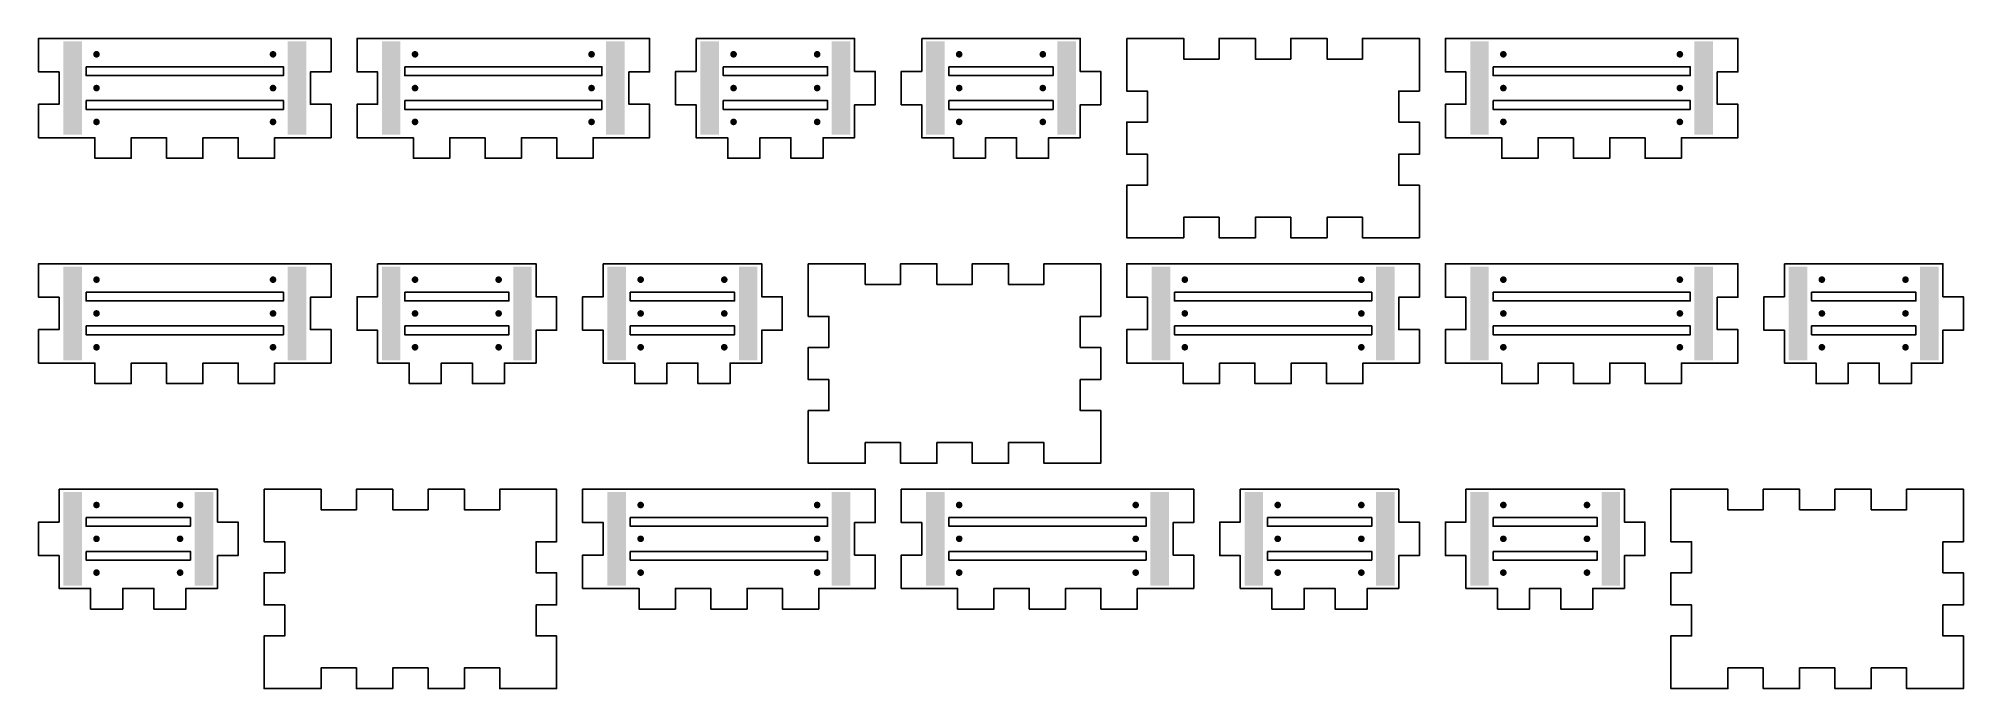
# Model space of a CAD drawing. Header units: millimetres. Extents: x 4 to 294, y 4 to 102.
import ezdxf

# ---------------------------------------------------------------- set-up
doc = ezdxf.new("R2010")
doc.units = ezdxf.units.MM
doc.layers.add('CUT', color=1, linetype='Continuous')
doc.layers.add('RASTER', color=7, linetype='Continuous')

msp = doc.modelspace()

# ---------------------------------------------------------------- hatches: boundary and pattern name
at = {"layer": 'RASTER'}
for points in [[(7.7, 101.6), (10.5, 101.6), (10.5, 87.5), (7.7, 87.5)], [(41.5, 101.6), (44.3, 101.6), (44.3, 87.5), (41.5, 87.5)], [(55.7, 101.6), (58.5, 101.6), (58.5, 87.5), (55.7, 87.5)], [(89.5, 101.6), (92.3, 101.6), (92.3, 87.5), (89.5, 87.5)], [(103.7, 101.6), (106.5, 101.6), (106.5, 87.5), (103.7, 87.5)], [(123.5, 101.6), (126.3, 101.6), (126.3, 87.5), (123.5, 87.5)], [(137.7, 101.6), (140.5, 101.6), (140.5, 87.5), (137.7, 87.5)], [(157.5, 101.6), (160.3, 101.6), (160.3, 87.5), (157.5, 87.5)], [(219.7, 101.6), (222.5, 101.6), (222.5, 87.5), (219.7, 87.5)], [(253.5, 101.6), (256.3, 101.6), (256.3, 87.5), (253.5, 87.5)], [(13.2, 99.65), (13.196, 99.585), (13.183, 99.521), (13.162, 99.459), (13.133, 99.4), (13.097, 99.346), (13.054, 99.296), (13.004, 99.253), (12.95, 99.217), (12.891, 99.188), (12.829, 99.167), (12.765, 99.154), (12.7, 99.15), (12.635, 99.154), (12.571, 99.167), (12.509, 99.188), (12.45, 99.217), (12.396, 99.253), (12.346, 99.296), (12.303, 99.346), (12.267, 99.4), (12.238, 99.459), (12.217, 99.521), (12.204, 99.585), (12.2, 99.65), (12.204, 99.715), (12.217, 99.779), (12.238, 99.841), (12.267, 99.9), (12.303, 99.954), (12.346, 100.004), (12.396, 100.047), (12.45, 100.083), (12.509, 100.112), (12.571, 100.133), (12.635, 100.146), (12.7, 100.15), (12.765, 100.146), (12.829, 100.133), (12.891, 100.112), (12.95, 100.083), (13.004, 100.047), (13.054, 100.004), (13.097, 99.954), (13.133, 99.9), (13.162, 99.841), (13.183, 99.779), (13.196, 99.715)], [(39.8, 99.65), (39.796, 99.585), (39.783, 99.521), (39.762, 99.459), (39.733, 99.4), (39.697, 99.346), (39.654, 99.296), (39.604, 99.253), (39.55, 99.217), (39.491, 99.188), (39.429, 99.167), (39.365, 99.154), (39.3, 99.15), (39.235, 99.154), (39.171, 99.167), (39.109, 99.188), (39.05, 99.217), (38.996, 99.253), (38.946, 99.296), (38.903, 99.346), (38.867, 99.4), (38.838, 99.459), (38.817, 99.521), (38.804, 99.585), (38.8, 99.65), (38.804, 99.715), (38.817, 99.779), (38.838, 99.841), (38.867, 99.9), (38.903, 99.954), (38.946, 100.004), (38.996, 100.047), (39.05, 100.083), (39.109, 100.112), (39.171, 100.133), (39.235, 100.146), (39.3, 100.15), (39.365, 100.146), (39.429, 100.133), (39.491, 100.112), (39.55, 100.083), (39.604, 100.047), (39.654, 100.004), (39.697, 99.954), (39.733, 99.9), (39.762, 99.841), (39.783, 99.779), (39.796, 99.715)], [(61.2, 99.65), (61.196, 99.585), (61.183, 99.521), (61.162, 99.459), (61.133, 99.4), (61.097, 99.346), (61.054, 99.296), (61.004, 99.253), (60.95, 99.217), (60.891, 99.188), (60.829, 99.167), (60.765, 99.154), (60.7, 99.15), (60.635, 99.154), (60.571, 99.167), (60.509, 99.188), (60.45, 99.217), (60.396, 99.253), (60.346, 99.296), (60.303, 99.346), (60.267, 99.4), (60.238, 99.459), (60.217, 99.521), (60.204, 99.585), (60.2, 99.65), (60.204, 99.715), (60.217, 99.779), (60.238, 99.841), (60.267, 99.9), (60.303, 99.954), (60.346, 100.004), (60.396, 100.047), (60.45, 100.083), (60.509, 100.112), (60.571, 100.133), (60.635, 100.146), (60.7, 100.15), (60.765, 100.146), (60.829, 100.133), (60.891, 100.112), (60.95, 100.083), (61.004, 100.047), (61.054, 100.004), (61.097, 99.954), (61.133, 99.9), (61.162, 99.841), (61.183, 99.779), (61.196, 99.715)], [(87.8, 99.65), (87.796, 99.585), (87.783, 99.521), (87.762, 99.459), (87.733, 99.4), (87.697, 99.346), (87.654, 99.296), (87.604, 99.253), (87.55, 99.217), (87.491, 99.188), (87.429, 99.167), (87.365, 99.154), (87.3, 99.15), (87.235, 99.154), (87.171, 99.167), (87.109, 99.188), (87.05, 99.217), (86.996, 99.253), (86.946, 99.296), (86.903, 99.346), (86.867, 99.4), (86.838, 99.459), (86.817, 99.521), (86.804, 99.585), (86.8, 99.65), (86.804, 99.715), (86.817, 99.779), (86.838, 99.841), (86.867, 99.9), (86.903, 99.954), (86.946, 100.004), (86.996, 100.047), (87.05, 100.083), (87.109, 100.112), (87.171, 100.133), (87.235, 100.146), (87.3, 100.15), (87.365, 100.146), (87.429, 100.133), (87.491, 100.112), (87.55, 100.083), (87.604, 100.047), (87.654, 100.004), (87.697, 99.954), (87.733, 99.9), (87.762, 99.841), (87.783, 99.779), (87.796, 99.715)], [(109.2, 99.65), (109.196, 99.585), (109.183, 99.521), (109.162, 99.459), (109.133, 99.4), (109.097, 99.346), (109.054, 99.296), (109.004, 99.253), (108.95, 99.217), (108.891, 99.188), (108.829, 99.167), (108.765, 99.154), (108.7, 99.15), (108.635, 99.154), (108.571, 99.167), (108.509, 99.188), (108.45, 99.217), (108.396, 99.253), (108.346, 99.296), (108.303, 99.346), (108.267, 99.4), (108.238, 99.459), (108.217, 99.521), (108.204, 99.585), (108.2, 99.65), (108.204, 99.715), (108.217, 99.779), (108.238, 99.841), (108.267, 99.9), (108.303, 99.954), (108.346, 100.004), (108.396, 100.047), (108.45, 100.083), (108.509, 100.112), (108.571, 100.133), (108.635, 100.146), (108.7, 100.15), (108.765, 100.146), (108.829, 100.133), (108.891, 100.112), (108.95, 100.083), (109.004, 100.047), (109.054, 100.004), (109.097, 99.954), (109.133, 99.9), (109.162, 99.841), (109.183, 99.779), (109.196, 99.715)], [(121.8, 99.65), (121.796, 99.585), (121.783, 99.521), (121.762, 99.459), (121.733, 99.4), (121.697, 99.346), (121.654, 99.296), (121.604, 99.253), (121.55, 99.217), (121.491, 99.188), (121.429, 99.167), (121.365, 99.154), (121.3, 99.15), (121.235, 99.154), (121.171, 99.167), (121.109, 99.188), (121.05, 99.217), (120.996, 99.253), (120.946, 99.296), (120.903, 99.346), (120.867, 99.4), (120.838, 99.459), (120.817, 99.521), (120.804, 99.585), (120.8, 99.65), (120.804, 99.715), (120.817, 99.779), (120.838, 99.841), (120.867, 99.9), (120.903, 99.954), (120.946, 100.004), (120.996, 100.047), (121.05, 100.083), (121.109, 100.112), (121.171, 100.133), (121.235, 100.146), (121.3, 100.15), (121.365, 100.146), (121.429, 100.133), (121.491, 100.112), (121.55, 100.083), (121.604, 100.047), (121.654, 100.004), (121.697, 99.954), (121.733, 99.9), (121.762, 99.841), (121.783, 99.779), (121.796, 99.715)], [(143.2, 99.65), (143.196, 99.585), (143.183, 99.521), (143.162, 99.459), (143.133, 99.4), (143.097, 99.346), (143.054, 99.296), (143.004, 99.253), (142.95, 99.217), (142.891, 99.188), (142.829, 99.167), (142.765, 99.154), (142.7, 99.15), (142.635, 99.154), (142.571, 99.167), (142.509, 99.188), (142.45, 99.217), (142.396, 99.253), (142.346, 99.296), (142.303, 99.346), (142.267, 99.4), (142.238, 99.459), (142.217, 99.521), (142.204, 99.585), (142.2, 99.65), (142.204, 99.715), (142.217, 99.779), (142.238, 99.841), (142.267, 99.9), (142.303, 99.954), (142.346, 100.004), (142.396, 100.047), (142.45, 100.083), (142.509, 100.112), (142.571, 100.133), (142.635, 100.146), (142.7, 100.15), (142.765, 100.146), (142.829, 100.133), (142.891, 100.112), (142.95, 100.083), (143.004, 100.047), (143.054, 100.004), (143.097, 99.954), (143.133, 99.9), (143.162, 99.841), (143.183, 99.779), (143.196, 99.715)], [(155.8, 99.65), (155.796, 99.585), (155.783, 99.521), (155.762, 99.459), (155.733, 99.4), (155.697, 99.346), (155.654, 99.296), (155.604, 99.253), (155.55, 99.217), (155.491, 99.188), (155.429, 99.167), (155.365, 99.154), (155.3, 99.15), (155.235, 99.154), (155.171, 99.167), (155.109, 99.188), (155.05, 99.217), (154.996, 99.253), (154.946, 99.296), (154.903, 99.346), (154.867, 99.4), (154.838, 99.459), (154.817, 99.521), (154.804, 99.585), (154.8, 99.65), (154.804, 99.715), (154.817, 99.779), (154.838, 99.841), (154.867, 99.9), (154.903, 99.954), (154.946, 100.004), (154.996, 100.047), (155.05, 100.083), (155.109, 100.112), (155.171, 100.133), (155.235, 100.146), (155.3, 100.15), (155.365, 100.146), (155.429, 100.133), (155.491, 100.112), (155.55, 100.083), (155.604, 100.047), (155.654, 100.004), (155.697, 99.954), (155.733, 99.9), (155.762, 99.841), (155.783, 99.779), (155.796, 99.715)], [(225.2, 99.65), (225.196, 99.585), (225.183, 99.521), (225.162, 99.459), (225.133, 99.4), (225.097, 99.346), (225.054, 99.296), (225.004, 99.253), (224.95, 99.217), (224.891, 99.188), (224.829, 99.167), (224.765, 99.154), (224.7, 99.15), (224.635, 99.154), (224.571, 99.167), (224.509, 99.188), (224.45, 99.217), (224.396, 99.253), (224.346, 99.296), (224.303, 99.346), (224.267, 99.4), (224.238, 99.459), (224.217, 99.521), (224.204, 99.585), (224.2, 99.65), (224.204, 99.715), (224.217, 99.779), (224.238, 99.841), (224.267, 99.9), (224.303, 99.954), (224.346, 100.004), (224.396, 100.047), (224.45, 100.083), (224.509, 100.112), (224.571, 100.133), (224.635, 100.146), (224.7, 100.15), (224.765, 100.146), (224.829, 100.133), (224.891, 100.112), (224.95, 100.083), (225.004, 100.047), (225.054, 100.004), (225.097, 99.954), (225.133, 99.9), (225.162, 99.841), (225.183, 99.779), (225.196, 99.715)], [(251.8, 99.65), (251.796, 99.585), (251.783, 99.521), (251.762, 99.459), (251.733, 99.4), (251.697, 99.346), (251.654, 99.296), (251.604, 99.253), (251.55, 99.217), (251.491, 99.188), (251.429, 99.167), (251.365, 99.154), (251.3, 99.15), (251.235, 99.154), (251.171, 99.167), (251.109, 99.188), (251.05, 99.217), (250.996, 99.253), (250.946, 99.296), (250.903, 99.346), (250.867, 99.4), (250.838, 99.459), (250.817, 99.521), (250.804, 99.585), (250.8, 99.65), (250.804, 99.715), (250.817, 99.779), (250.838, 99.841), (250.867, 99.9), (250.903, 99.954), (250.946, 100.004), (250.996, 100.047), (251.05, 100.083), (251.109, 100.112), (251.171, 100.133), (251.235, 100.146), (251.3, 100.15), (251.365, 100.146), (251.429, 100.133), (251.491, 100.112), (251.55, 100.083), (251.604, 100.047), (251.654, 100.004), (251.697, 99.954), (251.733, 99.9), (251.762, 99.841), (251.783, 99.779), (251.796, 99.715)], [(13.2, 94.55), (13.196, 94.485), (13.183, 94.421), (13.162, 94.359), (13.133, 94.3), (13.097, 94.246), (13.054, 94.196), (13.004, 94.153), (12.95, 94.117), (12.891, 94.088), (12.829, 94.067), (12.765, 94.054), (12.7, 94.05), (12.635, 94.054), (12.571, 94.067), (12.509, 94.088), (12.45, 94.117), (12.396, 94.153), (12.346, 94.196), (12.303, 94.246), (12.267, 94.3), (12.238, 94.359), (12.217, 94.421), (12.204, 94.485), (12.2, 94.55), (12.204, 94.615), (12.217, 94.679), (12.238, 94.741), (12.267, 94.8), (12.303, 94.854), (12.346, 94.904), (12.396, 94.947), (12.45, 94.983), (12.509, 95.012), (12.571, 95.033), (12.635, 95.046), (12.7, 95.05), (12.765, 95.046), (12.829, 95.033), (12.891, 95.012), (12.95, 94.983), (13.004, 94.947), (13.054, 94.904), (13.097, 94.854), (13.133, 94.8), (13.162, 94.741), (13.183, 94.679), (13.196, 94.615)], [(39.8, 94.55), (39.796, 94.485), (39.783, 94.421), (39.762, 94.359), (39.733, 94.3), (39.697, 94.246), (39.654, 94.196), (39.604, 94.153), (39.55, 94.117), (39.491, 94.088), (39.429, 94.067), (39.365, 94.054), (39.3, 94.05), (39.235, 94.054), (39.171, 94.067), (39.109, 94.088), (39.05, 94.117), (38.996, 94.153), (38.946, 94.196), (38.903, 94.246), (38.867, 94.3), (38.838, 94.359), (38.817, 94.421), (38.804, 94.485), (38.8, 94.55), (38.804, 94.615), (38.817, 94.679), (38.838, 94.741), (38.867, 94.8), (38.903, 94.854), (38.946, 94.904), (38.996, 94.947), (39.05, 94.983), (39.109, 95.012), (39.171, 95.033), (39.235, 95.046), (39.3, 95.05), (39.365, 95.046), (39.429, 95.033), (39.491, 95.012), (39.55, 94.983), (39.604, 94.947), (39.654, 94.904), (39.697, 94.854), (39.733, 94.8), (39.762, 94.741), (39.783, 94.679), (39.796, 94.615)], [(61.2, 94.55), (61.196, 94.485), (61.183, 94.421), (61.162, 94.359), (61.133, 94.3), (61.097, 94.246), (61.054, 94.196), (61.004, 94.153), (60.95, 94.117), (60.891, 94.088), (60.829, 94.067), (60.765, 94.054), (60.7, 94.05), (60.635, 94.054), (60.571, 94.067), (60.509, 94.088), (60.45, 94.117), (60.396, 94.153), (60.346, 94.196), (60.303, 94.246), (60.267, 94.3), (60.238, 94.359), (60.217, 94.421), (60.204, 94.485), (60.2, 94.55), (60.204, 94.615), (60.217, 94.679), (60.238, 94.741), (60.267, 94.8), (60.303, 94.854), (60.346, 94.904), (60.396, 94.947), (60.45, 94.983), (60.509, 95.012), (60.571, 95.033), (60.635, 95.046), (60.7, 95.05), (60.765, 95.046), (60.829, 95.033), (60.891, 95.012), (60.95, 94.983), (61.004, 94.947), (61.054, 94.904), (61.097, 94.854), (61.133, 94.8), (61.162, 94.741), (61.183, 94.679), (61.196, 94.615)], [(87.8, 94.55), (87.796, 94.485), (87.783, 94.421), (87.762, 94.359), (87.733, 94.3), (87.697, 94.246), (87.654, 94.196), (87.604, 94.153), (87.55, 94.117), (87.491, 94.088), (87.429, 94.067), (87.365, 94.054), (87.3, 94.05), (87.235, 94.054), (87.171, 94.067), (87.109, 94.088), (87.05, 94.117), (86.996, 94.153), (86.946, 94.196), (86.903, 94.246), (86.867, 94.3), (86.838, 94.359), (86.817, 94.421), (86.804, 94.485), (86.8, 94.55), (86.804, 94.615), (86.817, 94.679), (86.838, 94.741), (86.867, 94.8), (86.903, 94.854), (86.946, 94.904), (86.996, 94.947), (87.05, 94.983), (87.109, 95.012), (87.171, 95.033), (87.235, 95.046), (87.3, 95.05), (87.365, 95.046), (87.429, 95.033), (87.491, 95.012), (87.55, 94.983), (87.604, 94.947), (87.654, 94.904), (87.697, 94.854), (87.733, 94.8), (87.762, 94.741), (87.783, 94.679), (87.796, 94.615)], [(109.2, 94.55), (109.196, 94.485), (109.183, 94.421), (109.162, 94.359), (109.133, 94.3), (109.097, 94.246), (109.054, 94.196), (109.004, 94.153), (108.95, 94.117), (108.891, 94.088), (108.829, 94.067), (108.765, 94.054), (108.7, 94.05), (108.635, 94.054), (108.571, 94.067), (108.509, 94.088), (108.45, 94.117), (108.396, 94.153), (108.346, 94.196), (108.303, 94.246), (108.267, 94.3), (108.238, 94.359), (108.217, 94.421), (108.204, 94.485), (108.2, 94.55), (108.204, 94.615), (108.217, 94.679), (108.238, 94.741), (108.267, 94.8), (108.303, 94.854), (108.346, 94.904), (108.396, 94.947), (108.45, 94.983), (108.509, 95.012), (108.571, 95.033), (108.635, 95.046), (108.7, 95.05), (108.765, 95.046), (108.829, 95.033), (108.891, 95.012), (108.95, 94.983), (109.004, 94.947), (109.054, 94.904), (109.097, 94.854), (109.133, 94.8), (109.162, 94.741), (109.183, 94.679), (109.196, 94.615)], [(121.8, 94.55), (121.796, 94.485), (121.783, 94.421), (121.762, 94.359), (121.733, 94.3), (121.697, 94.246), (121.654, 94.196), (121.604, 94.153), (121.55, 94.117), (121.491, 94.088), (121.429, 94.067), (121.365, 94.054), (121.3, 94.05), (121.235, 94.054), (121.171, 94.067), (121.109, 94.088), (121.05, 94.117), (120.996, 94.153), (120.946, 94.196), (120.903, 94.246), (120.867, 94.3), (120.838, 94.359), (120.817, 94.421), (120.804, 94.485), (120.8, 94.55), (120.804, 94.615), (120.817, 94.679), (120.838, 94.741), (120.867, 94.8), (120.903, 94.854), (120.946, 94.904), (120.996, 94.947), (121.05, 94.983), (121.109, 95.012), (121.171, 95.033), (121.235, 95.046), (121.3, 95.05), (121.365, 95.046), (121.429, 95.033), (121.491, 95.012), (121.55, 94.983), (121.604, 94.947), (121.654, 94.904), (121.697, 94.854), (121.733, 94.8), (121.762, 94.741), (121.783, 94.679), (121.796, 94.615)], [(143.2, 94.55), (143.196, 94.485), (143.183, 94.421), (143.162, 94.359), (143.133, 94.3), (143.097, 94.246), (143.054, 94.196), (143.004, 94.153), (142.95, 94.117), (142.891, 94.088), (142.829, 94.067), (142.765, 94.054), (142.7, 94.05), (142.635, 94.054), (142.571, 94.067), (142.509, 94.088), (142.45, 94.117), (142.396, 94.153), (142.346, 94.196), (142.303, 94.246), (142.267, 94.3), (142.238, 94.359), (142.217, 94.421), (142.204, 94.485), (142.2, 94.55), (142.204, 94.615), (142.217, 94.679), (142.238, 94.741), (142.267, 94.8), (142.303, 94.854), (142.346, 94.904), (142.396, 94.947), (142.45, 94.983), (142.509, 95.012), (142.571, 95.033), (142.635, 95.046), (142.7, 95.05), (142.765, 95.046), (142.829, 95.033), (142.891, 95.012), (142.95, 94.983), (143.004, 94.947), (143.054, 94.904), (143.097, 94.854), (143.133, 94.8), (143.162, 94.741), (143.183, 94.679), (143.196, 94.615)], [(155.8, 94.55), (155.796, 94.485), (155.783, 94.421), (155.762, 94.359), (155.733, 94.3), (155.697, 94.246), (155.654, 94.196), (155.604, 94.153), (155.55, 94.117), (155.491, 94.088), (155.429, 94.067), (155.365, 94.054), (155.3, 94.05), (155.235, 94.054), (155.171, 94.067), (155.109, 94.088), (155.05, 94.117), (154.996, 94.153), (154.946, 94.196), (154.903, 94.246), (154.867, 94.3), (154.838, 94.359), (154.817, 94.421), (154.804, 94.485), (154.8, 94.55), (154.804, 94.615), (154.817, 94.679), (154.838, 94.741), (154.867, 94.8), (154.903, 94.854), (154.946, 94.904), (154.996, 94.947), (155.05, 94.983), (155.109, 95.012), (155.171, 95.033), (155.235, 95.046), (155.3, 95.05), (155.365, 95.046), (155.429, 95.033), (155.491, 95.012), (155.55, 94.983), (155.604, 94.947), (155.654, 94.904), (155.697, 94.854), (155.733, 94.8), (155.762, 94.741), (155.783, 94.679), (155.796, 94.615)], [(225.2, 94.55), (225.196, 94.485), (225.183, 94.421), (225.162, 94.359), (225.133, 94.3), (225.097, 94.246), (225.054, 94.196), (225.004, 94.153), (224.95, 94.117), (224.891, 94.088), (224.829, 94.067), (224.765, 94.054), (224.7, 94.05), (224.635, 94.054), (224.571, 94.067), (224.509, 94.088), (224.45, 94.117), (224.396, 94.153), (224.346, 94.196), (224.303, 94.246), (224.267, 94.3), (224.238, 94.359), (224.217, 94.421), (224.204, 94.485), (224.2, 94.55), (224.204, 94.615), (224.217, 94.679), (224.238, 94.741), (224.267, 94.8), (224.303, 94.854), (224.346, 94.904), (224.396, 94.947), (224.45, 94.983), (224.509, 95.012), (224.571, 95.033), (224.635, 95.046), (224.7, 95.05), (224.765, 95.046), (224.829, 95.033), (224.891, 95.012), (224.95, 94.983), (225.004, 94.947), (225.054, 94.904), (225.097, 94.854), (225.133, 94.8), (225.162, 94.741), (225.183, 94.679), (225.196, 94.615)], [(251.8, 94.55), (251.796, 94.485), (251.783, 94.421), (251.762, 94.359), (251.733, 94.3), (251.697, 94.246), (251.654, 94.196), (251.604, 94.153), (251.55, 94.117), (251.491, 94.088), (251.429, 94.067), (251.365, 94.054), (251.3, 94.05), (251.235, 94.054), (251.171, 94.067), (251.109, 94.088), (251.05, 94.117), (250.996, 94.153), (250.946, 94.196), (250.903, 94.246), (250.867, 94.3), (250.838, 94.359), (250.817, 94.421), (250.804, 94.485), (250.8, 94.55), (250.804, 94.615), (250.817, 94.679), (250.838, 94.741), (250.867, 94.8), (250.903, 94.854), (250.946, 94.904), (250.996, 94.947), (251.05, 94.983), (251.109, 95.012), (251.171, 95.033), (251.235, 95.046), (251.3, 95.05), (251.365, 95.046), (251.429, 95.033), (251.491, 95.012), (251.55, 94.983), (251.604, 94.947), (251.654, 94.904), (251.697, 94.854), (251.733, 94.8), (251.762, 94.741), (251.783, 94.679), (251.796, 94.615)], [(13.2, 89.45), (13.196, 89.385), (13.183, 89.321), (13.162, 89.259), (13.133, 89.2), (13.097, 89.146), (13.054, 89.096), (13.004, 89.053), (12.95, 89.017), (12.891, 88.988), (12.829, 88.967), (12.765, 88.954), (12.7, 88.95), (12.635, 88.954), (12.571, 88.967), (12.509, 88.988), (12.45, 89.017), (12.396, 89.053), (12.346, 89.096), (12.303, 89.146), (12.267, 89.2), (12.238, 89.259), (12.217, 89.321), (12.204, 89.385), (12.2, 89.45), (12.204, 89.515), (12.217, 89.579), (12.238, 89.641), (12.267, 89.7), (12.303, 89.754), (12.346, 89.804), (12.396, 89.847), (12.45, 89.883), (12.509, 89.912), (12.571, 89.933), (12.635, 89.946), (12.7, 89.95), (12.765, 89.946), (12.829, 89.933), (12.891, 89.912), (12.95, 89.883), (13.004, 89.847), (13.054, 89.804), (13.097, 89.754), (13.133, 89.7), (13.162, 89.641), (13.183, 89.579), (13.196, 89.515)], [(39.8, 89.45), (39.796, 89.385), (39.783, 89.321), (39.762, 89.259), (39.733, 89.2), (39.697, 89.146), (39.654, 89.096), (39.604, 89.053), (39.55, 89.017), (39.491, 88.988), (39.429, 88.967), (39.365, 88.954), (39.3, 88.95), (39.235, 88.954), (39.171, 88.967), (39.109, 88.988), (39.05, 89.017), (38.996, 89.053), (38.946, 89.096), (38.903, 89.146), (38.867, 89.2), (38.838, 89.259), (38.817, 89.321), (38.804, 89.385), (38.8, 89.45), (38.804, 89.515), (38.817, 89.579), (38.838, 89.641), (38.867, 89.7), (38.903, 89.754), (38.946, 89.804), (38.996, 89.847), (39.05, 89.883), (39.109, 89.912), (39.171, 89.933), (39.235, 89.946), (39.3, 89.95), (39.365, 89.946), (39.429, 89.933), (39.491, 89.912), (39.55, 89.883), (39.604, 89.847), (39.654, 89.804), (39.697, 89.754), (39.733, 89.7), (39.762, 89.641), (39.783, 89.579), (39.796, 89.515)], [(61.2, 89.45), (61.196, 89.385), (61.183, 89.321), (61.162, 89.259), (61.133, 89.2), (61.097, 89.146), (61.054, 89.096), (61.004, 89.053), (60.95, 89.017), (60.891, 88.988), (60.829, 88.967), (60.765, 88.954), (60.7, 88.95), (60.635, 88.954), (60.571, 88.967), (60.509, 88.988), (60.45, 89.017), (60.396, 89.053), (60.346, 89.096), (60.303, 89.146), (60.267, 89.2), (60.238, 89.259), (60.217, 89.321), (60.204, 89.385), (60.2, 89.45), (60.204, 89.515), (60.217, 89.579), (60.238, 89.641), (60.267, 89.7), (60.303, 89.754), (60.346, 89.804), (60.396, 89.847), (60.45, 89.883), (60.509, 89.912), (60.571, 89.933), (60.635, 89.946), (60.7, 89.95), (60.765, 89.946), (60.829, 89.933), (60.891, 89.912), (60.95, 89.883), (61.004, 89.847), (61.054, 89.804), (61.097, 89.754), (61.133, 89.7), (61.162, 89.641), (61.183, 89.579), (61.196, 89.515)], [(87.8, 89.45), (87.796, 89.385), (87.783, 89.321), (87.762, 89.259), (87.733, 89.2), (87.697, 89.146), (87.654, 89.096), (87.604, 89.053), (87.55, 89.017), (87.491, 88.988), (87.429, 88.967), (87.365, 88.954), (87.3, 88.95), (87.235, 88.954), (87.171, 88.967), (87.109, 88.988), (87.05, 89.017), (86.996, 89.053), (86.946, 89.096), (86.903, 89.146), (86.867, 89.2), (86.838, 89.259), (86.817, 89.321), (86.804, 89.385), (86.8, 89.45), (86.804, 89.515), (86.817, 89.579), (86.838, 89.641), (86.867, 89.7), (86.903, 89.754), (86.946, 89.804), (86.996, 89.847), (87.05, 89.883), (87.109, 89.912), (87.171, 89.933), (87.235, 89.946), (87.3, 89.95), (87.365, 89.946), (87.429, 89.933), (87.491, 89.912), (87.55, 89.883), (87.604, 89.847), (87.654, 89.804), (87.697, 89.754), (87.733, 89.7), (87.762, 89.641), (87.783, 89.579), (87.796, 89.515)], [(109.2, 89.45), (109.196, 89.385), (109.183, 89.321), (109.162, 89.259), (109.133, 89.2), (109.097, 89.146), (109.054, 89.096), (109.004, 89.053), (108.95, 89.017), (108.891, 88.988), (108.829, 88.967), (108.765, 88.954), (108.7, 88.95), (108.635, 88.954), (108.571, 88.967), (108.509, 88.988), (108.45, 89.017), (108.396, 89.053), (108.346, 89.096), (108.303, 89.146), (108.267, 89.2), (108.238, 89.259), (108.217, 89.321), (108.204, 89.385), (108.2, 89.45), (108.204, 89.515), (108.217, 89.579), (108.238, 89.641), (108.267, 89.7), (108.303, 89.754), (108.346, 89.804), (108.396, 89.847), (108.45, 89.883), (108.509, 89.912), (108.571, 89.933), (108.635, 89.946), (108.7, 89.95), (108.765, 89.946), (108.829, 89.933), (108.891, 89.912), (108.95, 89.883), (109.004, 89.847), (109.054, 89.804), (109.097, 89.754), (109.133, 89.7), (109.162, 89.641), (109.183, 89.579), (109.196, 89.515)], [(121.8, 89.45), (121.796, 89.385), (121.783, 89.321), (121.762, 89.259), (121.733, 89.2), (121.697, 89.146), (121.654, 89.096), (121.604, 89.053), (121.55, 89.017), (121.491, 88.988), (121.429, 88.967), (121.365, 88.954), (121.3, 88.95), (121.235, 88.954), (121.171, 88.967), (121.109, 88.988), (121.05, 89.017), (120.996, 89.053), (120.946, 89.096), (120.903, 89.146), (120.867, 89.2), (120.838, 89.259), (120.817, 89.321), (120.804, 89.385), (120.8, 89.45), (120.804, 89.515), (120.817, 89.579), (120.838, 89.641), (120.867, 89.7), (120.903, 89.754), (120.946, 89.804), (120.996, 89.847), (121.05, 89.883), (121.109, 89.912), (121.171, 89.933), (121.235, 89.946), (121.3, 89.95), (121.365, 89.946), (121.429, 89.933), (121.491, 89.912), (121.55, 89.883), (121.604, 89.847), (121.654, 89.804), (121.697, 89.754), (121.733, 89.7), (121.762, 89.641), (121.783, 89.579), (121.796, 89.515)], [(143.2, 89.45), (143.196, 89.385), (143.183, 89.321), (143.162, 89.259), (143.133, 89.2), (143.097, 89.146), (143.054, 89.096), (143.004, 89.053), (142.95, 89.017), (142.891, 88.988), (142.829, 88.967), (142.765, 88.954), (142.7, 88.95), (142.635, 88.954), (142.571, 88.967), (142.509, 88.988), (142.45, 89.017), (142.396, 89.053), (142.346, 89.096), (142.303, 89.146), (142.267, 89.2), (142.238, 89.259), (142.217, 89.321), (142.204, 89.385), (142.2, 89.45), (142.204, 89.515), (142.217, 89.579), (142.238, 89.641), (142.267, 89.7), (142.303, 89.754), (142.346, 89.804), (142.396, 89.847), (142.45, 89.883), (142.509, 89.912), (142.571, 89.933), (142.635, 89.946), (142.7, 89.95), (142.765, 89.946), (142.829, 89.933), (142.891, 89.912), (142.95, 89.883), (143.004, 89.847), (143.054, 89.804), (143.097, 89.754), (143.133, 89.7), (143.162, 89.641), (143.183, 89.579), (143.196, 89.515)], [(155.8, 89.45), (155.796, 89.385), (155.783, 89.321), (155.762, 89.259), (155.733, 89.2), (155.697, 89.146), (155.654, 89.096), (155.604, 89.053), (155.55, 89.017), (155.491, 88.988), (155.429, 88.967), (155.365, 88.954), (155.3, 88.95), (155.235, 88.954), (155.171, 88.967), (155.109, 88.988), (155.05, 89.017), (154.996, 89.053), (154.946, 89.096), (154.903, 89.146), (154.867, 89.2), (154.838, 89.259), (154.817, 89.321), (154.804, 89.385), (154.8, 89.45), (154.804, 89.515), (154.817, 89.579), (154.838, 89.641), (154.867, 89.7), (154.903, 89.754), (154.946, 89.804), (154.996, 89.847), (155.05, 89.883), (155.109, 89.912), (155.171, 89.933), (155.235, 89.946), (155.3, 89.95), (155.365, 89.946), (155.429, 89.933), (155.491, 89.912), (155.55, 89.883), (155.604, 89.847), (155.654, 89.804), (155.697, 89.754), (155.733, 89.7), (155.762, 89.641), (155.783, 89.579), (155.796, 89.515)], [(225.2, 89.45), (225.196, 89.385), (225.183, 89.321), (225.162, 89.259), (225.133, 89.2), (225.097, 89.146), (225.054, 89.096), (225.004, 89.053), (224.95, 89.017), (224.891, 88.988), (224.829, 88.967), (224.765, 88.954), (224.7, 88.95), (224.635, 88.954), (224.571, 88.967), (224.509, 88.988), (224.45, 89.017), (224.396, 89.053), (224.346, 89.096), (224.303, 89.146), (224.267, 89.2), (224.238, 89.259), (224.217, 89.321), (224.204, 89.385), (224.2, 89.45), (224.204, 89.515), (224.217, 89.579), (224.238, 89.641), (224.267, 89.7), (224.303, 89.754), (224.346, 89.804), (224.396, 89.847), (224.45, 89.883), (224.509, 89.912), (224.571, 89.933), (224.635, 89.946), (224.7, 89.95), (224.765, 89.946), (224.829, 89.933), (224.891, 89.912), (224.95, 89.883), (225.004, 89.847), (225.054, 89.804), (225.097, 89.754), (225.133, 89.7), (225.162, 89.641), (225.183, 89.579), (225.196, 89.515)], [(251.8, 89.45), (251.796, 89.385), (251.783, 89.321), (251.762, 89.259), (251.733, 89.2), (251.697, 89.146), (251.654, 89.096), (251.604, 89.053), (251.55, 89.017), (251.491, 88.988), (251.429, 88.967), (251.365, 88.954), (251.3, 88.95), (251.235, 88.954), (251.171, 88.967), (251.109, 88.988), (251.05, 89.017), (250.996, 89.053), (250.946, 89.096), (250.903, 89.146), (250.867, 89.2), (250.838, 89.259), (250.817, 89.321), (250.804, 89.385), (250.8, 89.45), (250.804, 89.515), (250.817, 89.579), (250.838, 89.641), (250.867, 89.7), (250.903, 89.754), (250.946, 89.804), (250.996, 89.847), (251.05, 89.883), (251.109, 89.912), (251.171, 89.933), (251.235, 89.946), (251.3, 89.95), (251.365, 89.946), (251.429, 89.933), (251.491, 89.912), (251.55, 89.883), (251.604, 89.847), (251.654, 89.804), (251.697, 89.754), (251.733, 89.7), (251.762, 89.641), (251.783, 89.579), (251.796, 89.515)], [(7.7, 67.6), (10.5, 67.6), (10.5, 53.5), (7.7, 53.5)], [(41.5, 67.6), (44.3, 67.6), (44.3, 53.5), (41.5, 53.5)], [(55.7, 67.6), (58.5, 67.6), (58.5, 53.5), (55.7, 53.5)], [(75.5, 67.6), (78.3, 67.6), (78.3, 53.5), (75.5, 53.5)], [(89.7, 67.6), (92.5, 67.6), (92.5, 53.5), (89.7, 53.5)], [(109.5, 67.6), (112.3, 67.6), (112.3, 53.5), (109.5, 53.5)], [(171.7, 67.6), (174.5, 67.6), (174.5, 53.5), (171.7, 53.5)], [(205.5, 67.6), (208.3, 67.6), (208.3, 53.5), (205.5, 53.5)], [(219.7, 67.6), (222.5, 67.6), (222.5, 53.5), (219.7, 53.5)], [(253.5, 67.6), (256.3, 67.6), (256.3, 53.5), (253.5, 53.5)], [(267.7, 67.6), (270.5, 67.6), (270.5, 53.5), (267.7, 53.5)], [(287.5, 67.6), (290.3, 67.6), (290.3, 53.5), (287.5, 53.5)], [(13.2, 65.65), (13.196, 65.585), (13.183, 65.521), (13.162, 65.459), (13.133, 65.4), (13.097, 65.346), (13.054, 65.296), (13.004, 65.253), (12.95, 65.217), (12.891, 65.188), (12.829, 65.167), (12.765, 65.154), (12.7, 65.15), (12.635, 65.154), (12.571, 65.167), (12.509, 65.188), (12.45, 65.217), (12.396, 65.253), (12.346, 65.296), (12.303, 65.346), (12.267, 65.4), (12.238, 65.459), (12.217, 65.521), (12.204, 65.585), (12.2, 65.65), (12.204, 65.715), (12.217, 65.779), (12.238, 65.841), (12.267, 65.9), (12.303, 65.954), (12.346, 66.004), (12.396, 66.047), (12.45, 66.083), (12.509, 66.112), (12.571, 66.133), (12.635, 66.146), (12.7, 66.15), (12.765, 66.146), (12.829, 66.133), (12.891, 66.112), (12.95, 66.083), (13.004, 66.047), (13.054, 66.004), (13.097, 65.954), (13.133, 65.9), (13.162, 65.841), (13.183, 65.779), (13.196, 65.715)], [(39.8, 65.65), (39.796, 65.585), (39.783, 65.521), (39.762, 65.459), (39.733, 65.4), (39.697, 65.346), (39.654, 65.296), (39.604, 65.253), (39.55, 65.217), (39.491, 65.188), (39.429, 65.167), (39.365, 65.154), (39.3, 65.15), (39.235, 65.154), (39.171, 65.167), (39.109, 65.188), (39.05, 65.217), (38.996, 65.253), (38.946, 65.296), (38.903, 65.346), (38.867, 65.4), (38.838, 65.459), (38.817, 65.521), (38.804, 65.585), (38.8, 65.65), (38.804, 65.715), (38.817, 65.779), (38.838, 65.841), (38.867, 65.9), (38.903, 65.954), (38.946, 66.004), (38.996, 66.047), (39.05, 66.083), (39.109, 66.112), (39.171, 66.133), (39.235, 66.146), (39.3, 66.15), (39.365, 66.146), (39.429, 66.133), (39.491, 66.112), (39.55, 66.083), (39.604, 66.047), (39.654, 66.004), (39.697, 65.954), (39.733, 65.9), (39.762, 65.841), (39.783, 65.779), (39.796, 65.715)], [(61.2, 65.65), (61.196, 65.585), (61.183, 65.521), (61.162, 65.459), (61.133, 65.4), (61.097, 65.346), (61.054, 65.296), (61.004, 65.253), (60.95, 65.217), (60.891, 65.188), (60.829, 65.167), (60.765, 65.154), (60.7, 65.15), (60.635, 65.154), (60.571, 65.167), (60.509, 65.188), (60.45, 65.217), (60.396, 65.253), (60.346, 65.296), (60.303, 65.346), (60.267, 65.4), (60.238, 65.459), (60.217, 65.521), (60.204, 65.585), (60.2, 65.65), (60.204, 65.715), (60.217, 65.779), (60.238, 65.841), (60.267, 65.9), (60.303, 65.954), (60.346, 66.004), (60.396, 66.047), (60.45, 66.083), (60.509, 66.112), (60.571, 66.133), (60.635, 66.146), (60.7, 66.15), (60.765, 66.146), (60.829, 66.133), (60.891, 66.112), (60.95, 66.083), (61.004, 66.047), (61.054, 66.004), (61.097, 65.954), (61.133, 65.9), (61.162, 65.841), (61.183, 65.779), (61.196, 65.715)], [(73.8, 65.65), (73.796, 65.585), (73.783, 65.521), (73.762, 65.459), (73.733, 65.4), (73.697, 65.346), (73.654, 65.296), (73.604, 65.253), (73.55, 65.217), (73.491, 65.188), (73.429, 65.167), (73.365, 65.154), (73.3, 65.15), (73.235, 65.154), (73.171, 65.167), (73.109, 65.188), (73.05, 65.217), (72.996, 65.253), (72.946, 65.296), (72.903, 65.346), (72.867, 65.4), (72.838, 65.459), (72.817, 65.521), (72.804, 65.585), (72.8, 65.65), (72.804, 65.715), (72.817, 65.779), (72.838, 65.841), (72.867, 65.9), (72.903, 65.954), (72.946, 66.004), (72.996, 66.047), (73.05, 66.083), (73.109, 66.112), (73.171, 66.133), (73.235, 66.146), (73.3, 66.15), (73.365, 66.146), (73.429, 66.133), (73.491, 66.112), (73.55, 66.083), (73.604, 66.047), (73.654, 66.004), (73.697, 65.954), (73.733, 65.9), (73.762, 65.841), (73.783, 65.779), (73.796, 65.715)], [(95.2, 65.65), (95.196, 65.585), (95.183, 65.521), (95.162, 65.459), (95.133, 65.4), (95.097, 65.346), (95.054, 65.296), (95.004, 65.253), (94.95, 65.217), (94.891, 65.188), (94.829, 65.167), (94.765, 65.154), (94.7, 65.15), (94.635, 65.154), (94.571, 65.167), (94.509, 65.188), (94.45, 65.217), (94.396, 65.253), (94.346, 65.296), (94.303, 65.346), (94.267, 65.4), (94.238, 65.459), (94.217, 65.521), (94.204, 65.585), (94.2, 65.65), (94.204, 65.715), (94.217, 65.779), (94.238, 65.841), (94.267, 65.9), (94.303, 65.954), (94.346, 66.004), (94.396, 66.047), (94.45, 66.083), (94.509, 66.112), (94.571, 66.133), (94.635, 66.146), (94.7, 66.15), (94.765, 66.146), (94.829, 66.133), (94.891, 66.112), (94.95, 66.083), (95.004, 66.047), (95.054, 66.004), (95.097, 65.954), (95.133, 65.9), (95.162, 65.841), (95.183, 65.779), (95.196, 65.715)], [(107.8, 65.65), (107.796, 65.585), (107.783, 65.521), (107.762, 65.459), (107.733, 65.4), (107.697, 65.346), (107.654, 65.296), (107.604, 65.253), (107.55, 65.217), (107.491, 65.188), (107.429, 65.167), (107.365, 65.154), (107.3, 65.15), (107.235, 65.154), (107.171, 65.167), (107.109, 65.188), (107.05, 65.217), (106.996, 65.253), (106.946, 65.296), (106.903, 65.346), (106.867, 65.4), (106.838, 65.459), (106.817, 65.521), (106.804, 65.585), (106.8, 65.65), (106.804, 65.715), (106.817, 65.779), (106.838, 65.841), (106.867, 65.9), (106.903, 65.954), (106.946, 66.004), (106.996, 66.047), (107.05, 66.083), (107.109, 66.112), (107.171, 66.133), (107.235, 66.146), (107.3, 66.15), (107.365, 66.146), (107.429, 66.133), (107.491, 66.112), (107.55, 66.083), (107.604, 66.047), (107.654, 66.004), (107.697, 65.954), (107.733, 65.9), (107.762, 65.841), (107.783, 65.779), (107.796, 65.715)], [(177.2, 65.65), (177.196, 65.585), (177.183, 65.521), (177.162, 65.459), (177.133, 65.4), (177.097, 65.346), (177.054, 65.296), (177.004, 65.253), (176.95, 65.217), (176.891, 65.188), (176.829, 65.167), (176.765, 65.154), (176.7, 65.15), (176.635, 65.154), (176.571, 65.167), (176.509, 65.188), (176.45, 65.217), (176.396, 65.253), (176.346, 65.296), (176.303, 65.346), (176.267, 65.4), (176.238, 65.459), (176.217, 65.521), (176.204, 65.585), (176.2, 65.65), (176.204, 65.715), (176.217, 65.779), (176.238, 65.841), (176.267, 65.9), (176.303, 65.954), (176.346, 66.004), (176.396, 66.047), (176.45, 66.083), (176.509, 66.112), (176.571, 66.133), (176.635, 66.146), (176.7, 66.15), (176.765, 66.146), (176.829, 66.133), (176.891, 66.112), (176.95, 66.083), (177.004, 66.047), (177.054, 66.004), (177.097, 65.954), (177.133, 65.9), (177.162, 65.841), (177.183, 65.779), (177.196, 65.715)], [(203.8, 65.65), (203.796, 65.585), (203.783, 65.521), (203.762, 65.459), (203.733, 65.4), (203.697, 65.346), (203.654, 65.296), (203.604, 65.253), (203.55, 65.217), (203.491, 65.188), (203.429, 65.167), (203.365, 65.154), (203.3, 65.15), (203.235, 65.154), (203.171, 65.167), (203.109, 65.188), (203.05, 65.217), (202.996, 65.253), (202.946, 65.296), (202.903, 65.346), (202.867, 65.4), (202.838, 65.459), (202.817, 65.521), (202.804, 65.585), (202.8, 65.65), (202.804, 65.715), (202.817, 65.779), (202.838, 65.841), (202.867, 65.9), (202.903, 65.954), (202.946, 66.004), (202.996, 66.047), (203.05, 66.083), (203.109, 66.112), (203.171, 66.133), (203.235, 66.146), (203.3, 66.15), (203.365, 66.146), (203.429, 66.133), (203.491, 66.112), (203.55, 66.083), (203.604, 66.047), (203.654, 66.004), (203.697, 65.954), (203.733, 65.9), (203.762, 65.841), (203.783, 65.779), (203.796, 65.715)], [(225.2, 65.65), (225.196, 65.585), (225.183, 65.521), (225.162, 65.459), (225.133, 65.4), (225.097, 65.346), (225.054, 65.296), (225.004, 65.253), (224.95, 65.217), (224.891, 65.188), (224.829, 65.167), (224.765, 65.154), (224.7, 65.15), (224.635, 65.154), (224.571, 65.167), (224.509, 65.188), (224.45, 65.217), (224.396, 65.253), (224.346, 65.296), (224.303, 65.346), (224.267, 65.4), (224.238, 65.459), (224.217, 65.521), (224.204, 65.585), (224.2, 65.65), (224.204, 65.715), (224.217, 65.779), (224.238, 65.841), (224.267, 65.9), (224.303, 65.954), (224.346, 66.004), (224.396, 66.047), (224.45, 66.083), (224.509, 66.112), (224.571, 66.133), (224.635, 66.146), (224.7, 66.15), (224.765, 66.146), (224.829, 66.133), (224.891, 66.112), (224.95, 66.083), (225.004, 66.047), (225.054, 66.004), (225.097, 65.954), (225.133, 65.9), (225.162, 65.841), (225.183, 65.779), (225.196, 65.715)], [(251.8, 65.65), (251.796, 65.585), (251.783, 65.521), (251.762, 65.459), (251.733, 65.4), (251.697, 65.346), (251.654, 65.296), (251.604, 65.253), (251.55, 65.217), (251.491, 65.188), (251.429, 65.167), (251.365, 65.154), (251.3, 65.15), (251.235, 65.154), (251.171, 65.167), (251.109, 65.188), (251.05, 65.217), (250.996, 65.253), (250.946, 65.296), (250.903, 65.346), (250.867, 65.4), (250.838, 65.459), (250.817, 65.521), (250.804, 65.585), (250.8, 65.65), (250.804, 65.715), (250.817, 65.779), (250.838, 65.841), (250.867, 65.9), (250.903, 65.954), (250.946, 66.004), (250.996, 66.047), (251.05, 66.083), (251.109, 66.112), (251.171, 66.133), (251.235, 66.146), (251.3, 66.15), (251.365, 66.146), (251.429, 66.133), (251.491, 66.112), (251.55, 66.083), (251.604, 66.047), (251.654, 66.004), (251.697, 65.954), (251.733, 65.9), (251.762, 65.841), (251.783, 65.779), (251.796, 65.715)], [(273.2, 65.65), (273.196, 65.585), (273.183, 65.521), (273.162, 65.459), (273.133, 65.4), (273.097, 65.346), (273.054, 65.296), (273.004, 65.253), (272.95, 65.217), (272.891, 65.188), (272.829, 65.167), (272.765, 65.154), (272.7, 65.15), (272.635, 65.154), (272.571, 65.167), (272.509, 65.188), (272.45, 65.217), (272.396, 65.253), (272.346, 65.296), (272.303, 65.346), (272.267, 65.4), (272.238, 65.459), (272.217, 65.521), (272.204, 65.585), (272.2, 65.65), (272.204, 65.715), (272.217, 65.779), (272.238, 65.841), (272.267, 65.9), (272.303, 65.954), (272.346, 66.004), (272.396, 66.047), (272.45, 66.083), (272.509, 66.112), (272.571, 66.133), (272.635, 66.146), (272.7, 66.15), (272.765, 66.146), (272.829, 66.133), (272.891, 66.112), (272.95, 66.083), (273.004, 66.047), (273.054, 66.004), (273.097, 65.954), (273.133, 65.9), (273.162, 65.841), (273.183, 65.779), (273.196, 65.715)], [(285.8, 65.65), (285.796, 65.585), (285.783, 65.521), (285.762, 65.459), (285.733, 65.4), (285.697, 65.346), (285.654, 65.296), (285.604, 65.253), (285.55, 65.217), (285.491, 65.188), (285.429, 65.167), (285.365, 65.154), (285.3, 65.15), (285.235, 65.154), (285.171, 65.167), (285.109, 65.188), (285.05, 65.217), (284.996, 65.253), (284.946, 65.296), (284.903, 65.346), (284.867, 65.4), (284.838, 65.459), (284.817, 65.521), (284.804, 65.585), (284.8, 65.65), (284.804, 65.715), (284.817, 65.779), (284.838, 65.841), (284.867, 65.9), (284.903, 65.954), (284.946, 66.004), (284.996, 66.047), (285.05, 66.083), (285.109, 66.112), (285.171, 66.133), (285.235, 66.146), (285.3, 66.15), (285.365, 66.146), (285.429, 66.133), (285.491, 66.112), (285.55, 66.083), (285.604, 66.047), (285.654, 66.004), (285.697, 65.954), (285.733, 65.9), (285.762, 65.841), (285.783, 65.779), (285.796, 65.715)], [(13.2, 60.55), (13.196, 60.485), (13.183, 60.421), (13.162, 60.359), (13.133, 60.3), (13.097, 60.246), (13.054, 60.196), (13.004, 60.153), (12.95, 60.117), (12.891, 60.088), (12.829, 60.067), (12.765, 60.054), (12.7, 60.05), (12.635, 60.054), (12.571, 60.067), (12.509, 60.088), (12.45, 60.117), (12.396, 60.153), (12.346, 60.196), (12.303, 60.246), (12.267, 60.3), (12.238, 60.359), (12.217, 60.421), (12.204, 60.485), (12.2, 60.55), (12.204, 60.615), (12.217, 60.679), (12.238, 60.741), (12.267, 60.8), (12.303, 60.854), (12.346, 60.904), (12.396, 60.947), (12.45, 60.983), (12.509, 61.012), (12.571, 61.033), (12.635, 61.046), (12.7, 61.05), (12.765, 61.046), (12.829, 61.033), (12.891, 61.012), (12.95, 60.983), (13.004, 60.947), (13.054, 60.904), (13.097, 60.854), (13.133, 60.8), (13.162, 60.741), (13.183, 60.679), (13.196, 60.615)], [(39.8, 60.55), (39.796, 60.485), (39.783, 60.421), (39.762, 60.359), (39.733, 60.3), (39.697, 60.246), (39.654, 60.196), (39.604, 60.153), (39.55, 60.117), (39.491, 60.088), (39.429, 60.067), (39.365, 60.054), (39.3, 60.05), (39.235, 60.054), (39.171, 60.067), (39.109, 60.088), (39.05, 60.117), (38.996, 60.153), (38.946, 60.196), (38.903, 60.246), (38.867, 60.3), (38.838, 60.359), (38.817, 60.421), (38.804, 60.485), (38.8, 60.55), (38.804, 60.615), (38.817, 60.679), (38.838, 60.741), (38.867, 60.8), (38.903, 60.854), (38.946, 60.904), (38.996, 60.947), (39.05, 60.983), (39.109, 61.012), (39.171, 61.033), (39.235, 61.046), (39.3, 61.05), (39.365, 61.046), (39.429, 61.033), (39.491, 61.012), (39.55, 60.983), (39.604, 60.947), (39.654, 60.904), (39.697, 60.854), (39.733, 60.8), (39.762, 60.741), (39.783, 60.679), (39.796, 60.615)], [(61.2, 60.55), (61.196, 60.485), (61.183, 60.421), (61.162, 60.359), (61.133, 60.3), (61.097, 60.246), (61.054, 60.196), (61.004, 60.153), (60.95, 60.117), (60.891, 60.088), (60.829, 60.067), (60.765, 60.054), (60.7, 60.05), (60.635, 60.054), (60.571, 60.067), (60.509, 60.088), (60.45, 60.117), (60.396, 60.153), (60.346, 60.196), (60.303, 60.246), (60.267, 60.3), (60.238, 60.359), (60.217, 60.421), (60.204, 60.485), (60.2, 60.55), (60.204, 60.615), (60.217, 60.679), (60.238, 60.741), (60.267, 60.8), (60.303, 60.854), (60.346, 60.904), (60.396, 60.947), (60.45, 60.983), (60.509, 61.012), (60.571, 61.033), (60.635, 61.046), (60.7, 61.05), (60.765, 61.046), (60.829, 61.033), (60.891, 61.012), (60.95, 60.983), (61.004, 60.947), (61.054, 60.904), (61.097, 60.854), (61.133, 60.8), (61.162, 60.741), (61.183, 60.679), (61.196, 60.615)], [(73.8, 60.55), (73.796, 60.485), (73.783, 60.421), (73.762, 60.359), (73.733, 60.3), (73.697, 60.246), (73.654, 60.196), (73.604, 60.153), (73.55, 60.117), (73.491, 60.088), (73.429, 60.067), (73.365, 60.054), (73.3, 60.05), (73.235, 60.054), (73.171, 60.067), (73.109, 60.088), (73.05, 60.117), (72.996, 60.153), (72.946, 60.196), (72.903, 60.246), (72.867, 60.3), (72.838, 60.359), (72.817, 60.421), (72.804, 60.485), (72.8, 60.55), (72.804, 60.615), (72.817, 60.679), (72.838, 60.741), (72.867, 60.8), (72.903, 60.854), (72.946, 60.904), (72.996, 60.947), (73.05, 60.983), (73.109, 61.012), (73.171, 61.033), (73.235, 61.046), (73.3, 61.05), (73.365, 61.046), (73.429, 61.033), (73.491, 61.012), (73.55, 60.983), (73.604, 60.947), (73.654, 60.904), (73.697, 60.854), (73.733, 60.8), (73.762, 60.741), (73.783, 60.679), (73.796, 60.615)], [(95.2, 60.55), (95.196, 60.485), (95.183, 60.421), (95.162, 60.359), (95.133, 60.3), (95.097, 60.246), (95.054, 60.196), (95.004, 60.153), (94.95, 60.117), (94.891, 60.088), (94.829, 60.067), (94.765, 60.054), (94.7, 60.05), (94.635, 60.054), (94.571, 60.067), (94.509, 60.088), (94.45, 60.117), (94.396, 60.153), (94.346, 60.196), (94.303, 60.246), (94.267, 60.3), (94.238, 60.359), (94.217, 60.421), (94.204, 60.485), (94.2, 60.55), (94.204, 60.615), (94.217, 60.679), (94.238, 60.741), (94.267, 60.8), (94.303, 60.854), (94.346, 60.904), (94.396, 60.947), (94.45, 60.983), (94.509, 61.012), (94.571, 61.033), (94.635, 61.046), (94.7, 61.05), (94.765, 61.046), (94.829, 61.033), (94.891, 61.012), (94.95, 60.983), (95.004, 60.947), (95.054, 60.904), (95.097, 60.854), (95.133, 60.8), (95.162, 60.741), (95.183, 60.679), (95.196, 60.615)], [(107.8, 60.55), (107.796, 60.485), (107.783, 60.421), (107.762, 60.359), (107.733, 60.3), (107.697, 60.246), (107.654, 60.196), (107.604, 60.153), (107.55, 60.117), (107.491, 60.088), (107.429, 60.067), (107.365, 60.054), (107.3, 60.05), (107.235, 60.054), (107.171, 60.067), (107.109, 60.088), (107.05, 60.117), (106.996, 60.153), (106.946, 60.196), (106.903, 60.246), (106.867, 60.3), (106.838, 60.359), (106.817, 60.421), (106.804, 60.485), (106.8, 60.55), (106.804, 60.615), (106.817, 60.679), (106.838, 60.741), (106.867, 60.8), (106.903, 60.854), (106.946, 60.904), (106.996, 60.947), (107.05, 60.983), (107.109, 61.012), (107.171, 61.033), (107.235, 61.046), (107.3, 61.05), (107.365, 61.046), (107.429, 61.033), (107.491, 61.012), (107.55, 60.983), (107.604, 60.947), (107.654, 60.904), (107.697, 60.854), (107.733, 60.8), (107.762, 60.741), (107.783, 60.679), (107.796, 60.615)], [(177.2, 60.55), (177.196, 60.485), (177.183, 60.421), (177.162, 60.359), (177.133, 60.3), (177.097, 60.246), (177.054, 60.196), (177.004, 60.153), (176.95, 60.117), (176.891, 60.088), (176.829, 60.067), (176.765, 60.054), (176.7, 60.05), (176.635, 60.054), (176.571, 60.067), (176.509, 60.088), (176.45, 60.117), (176.396, 60.153), (176.346, 60.196), (176.303, 60.246), (176.267, 60.3), (176.238, 60.359), (176.217, 60.421), (176.204, 60.485), (176.2, 60.55), (176.204, 60.615), (176.217, 60.679), (176.238, 60.741), (176.267, 60.8), (176.303, 60.854), (176.346, 60.904), (176.396, 60.947), (176.45, 60.983), (176.509, 61.012), (176.571, 61.033), (176.635, 61.046), (176.7, 61.05), (176.765, 61.046), (176.829, 61.033), (176.891, 61.012), (176.95, 60.983), (177.004, 60.947), (177.054, 60.904), (177.097, 60.854), (177.133, 60.8), (177.162, 60.741), (177.183, 60.679), (177.196, 60.615)], [(203.8, 60.55), (203.796, 60.485), (203.783, 60.421), (203.762, 60.359), (203.733, 60.3), (203.697, 60.246), (203.654, 60.196), (203.604, 60.153), (203.55, 60.117), (203.491, 60.088), (203.429, 60.067), (203.365, 60.054), (203.3, 60.05), (203.235, 60.054), (203.171, 60.067), (203.109, 60.088), (203.05, 60.117), (202.996, 60.153), (202.946, 60.196), (202.903, 60.246), (202.867, 60.3), (202.838, 60.359), (202.817, 60.421), (202.804, 60.485), (202.8, 60.55), (202.804, 60.615), (202.817, 60.679), (202.838, 60.741), (202.867, 60.8), (202.903, 60.854), (202.946, 60.904), (202.996, 60.947), (203.05, 60.983), (203.109, 61.012), (203.171, 61.033), (203.235, 61.046), (203.3, 61.05), (203.365, 61.046), (203.429, 61.033), (203.491, 61.012), (203.55, 60.983), (203.604, 60.947), (203.654, 60.904), (203.697, 60.854), (203.733, 60.8), (203.762, 60.741), (203.783, 60.679), (203.796, 60.615)], [(225.2, 60.55), (225.196, 60.485), (225.183, 60.421), (225.162, 60.359), (225.133, 60.3), (225.097, 60.246), (225.054, 60.196), (225.004, 60.153), (224.95, 60.117), (224.891, 60.088), (224.829, 60.067), (224.765, 60.054), (224.7, 60.05), (224.635, 60.054), (224.571, 60.067), (224.509, 60.088), (224.45, 60.117), (224.396, 60.153), (224.346, 60.196), (224.303, 60.246), (224.267, 60.3), (224.238, 60.359), (224.217, 60.421), (224.204, 60.485), (224.2, 60.55), (224.204, 60.615), (224.217, 60.679), (224.238, 60.741), (224.267, 60.8), (224.303, 60.854), (224.346, 60.904), (224.396, 60.947), (224.45, 60.983), (224.509, 61.012), (224.571, 61.033), (224.635, 61.046), (224.7, 61.05), (224.765, 61.046), (224.829, 61.033), (224.891, 61.012), (224.95, 60.983), (225.004, 60.947), (225.054, 60.904), (225.097, 60.854), (225.133, 60.8), (225.162, 60.741), (225.183, 60.679), (225.196, 60.615)], [(251.8, 60.55), (251.796, 60.485), (251.783, 60.421), (251.762, 60.359), (251.733, 60.3), (251.697, 60.246), (251.654, 60.196), (251.604, 60.153), (251.55, 60.117), (251.491, 60.088), (251.429, 60.067), (251.365, 60.054), (251.3, 60.05), (251.235, 60.054), (251.171, 60.067), (251.109, 60.088), (251.05, 60.117), (250.996, 60.153), (250.946, 60.196), (250.903, 60.246), (250.867, 60.3), (250.838, 60.359), (250.817, 60.421), (250.804, 60.485), (250.8, 60.55), (250.804, 60.615), (250.817, 60.679), (250.838, 60.741), (250.867, 60.8), (250.903, 60.854), (250.946, 60.904), (250.996, 60.947), (251.05, 60.983), (251.109, 61.012), (251.171, 61.033), (251.235, 61.046), (251.3, 61.05), (251.365, 61.046), (251.429, 61.033), (251.491, 61.012), (251.55, 60.983), (251.604, 60.947), (251.654, 60.904), (251.697, 60.854), (251.733, 60.8), (251.762, 60.741), (251.783, 60.679), (251.796, 60.615)], [(273.2, 60.55), (273.196, 60.485), (273.183, 60.421), (273.162, 60.359), (273.133, 60.3), (273.097, 60.246), (273.054, 60.196), (273.004, 60.153), (272.95, 60.117), (272.891, 60.088), (272.829, 60.067), (272.765, 60.054), (272.7, 60.05), (272.635, 60.054), (272.571, 60.067), (272.509, 60.088), (272.45, 60.117), (272.396, 60.153), (272.346, 60.196), (272.303, 60.246), (272.267, 60.3), (272.238, 60.359), (272.217, 60.421), (272.204, 60.485), (272.2, 60.55), (272.204, 60.615), (272.217, 60.679), (272.238, 60.741), (272.267, 60.8), (272.303, 60.854), (272.346, 60.904), (272.396, 60.947), (272.45, 60.983), (272.509, 61.012), (272.571, 61.033), (272.635, 61.046), (272.7, 61.05), (272.765, 61.046), (272.829, 61.033), (272.891, 61.012), (272.95, 60.983), (273.004, 60.947), (273.054, 60.904), (273.097, 60.854), (273.133, 60.8), (273.162, 60.741), (273.183, 60.679), (273.196, 60.615)], [(285.8, 60.55), (285.796, 60.485), (285.783, 60.421), (285.762, 60.359), (285.733, 60.3), (285.697, 60.246), (285.654, 60.196), (285.604, 60.153), (285.55, 60.117), (285.491, 60.088), (285.429, 60.067), (285.365, 60.054), (285.3, 60.05), (285.235, 60.054), (285.171, 60.067), (285.109, 60.088), (285.05, 60.117), (284.996, 60.153), (284.946, 60.196), (284.903, 60.246), (284.867, 60.3), (284.838, 60.359), (284.817, 60.421), (284.804, 60.485), (284.8, 60.55), (284.804, 60.615), (284.817, 60.679), (284.838, 60.741), (284.867, 60.8), (284.903, 60.854), (284.946, 60.904), (284.996, 60.947), (285.05, 60.983), (285.109, 61.012), (285.171, 61.033), (285.235, 61.046), (285.3, 61.05), (285.365, 61.046), (285.429, 61.033), (285.491, 61.012), (285.55, 60.983), (285.604, 60.947), (285.654, 60.904), (285.697, 60.854), (285.733, 60.8), (285.762, 60.741), (285.783, 60.679), (285.796, 60.615)], [(13.2, 55.45), (13.196, 55.385), (13.183, 55.321), (13.162, 55.259), (13.133, 55.2), (13.097, 55.146), (13.054, 55.096), (13.004, 55.053), (12.95, 55.017), (12.891, 54.988), (12.829, 54.967), (12.765, 54.954), (12.7, 54.95), (12.635, 54.954), (12.571, 54.967), (12.509, 54.988), (12.45, 55.017), (12.396, 55.053), (12.346, 55.096), (12.303, 55.146), (12.267, 55.2), (12.238, 55.259), (12.217, 55.321), (12.204, 55.385), (12.2, 55.45), (12.204, 55.515), (12.217, 55.579), (12.238, 55.641), (12.267, 55.7), (12.303, 55.754), (12.346, 55.804), (12.396, 55.847), (12.45, 55.883), (12.509, 55.912), (12.571, 55.933), (12.635, 55.946), (12.7, 55.95), (12.765, 55.946), (12.829, 55.933), (12.891, 55.912), (12.95, 55.883), (13.004, 55.847), (13.054, 55.804), (13.097, 55.754), (13.133, 55.7), (13.162, 55.641), (13.183, 55.579), (13.196, 55.515)], [(39.8, 55.45), (39.796, 55.385), (39.783, 55.321), (39.762, 55.259), (39.733, 55.2), (39.697, 55.146), (39.654, 55.096), (39.604, 55.053), (39.55, 55.017), (39.491, 54.988), (39.429, 54.967), (39.365, 54.954), (39.3, 54.95), (39.235, 54.954), (39.171, 54.967), (39.109, 54.988), (39.05, 55.017), (38.996, 55.053), (38.946, 55.096), (38.903, 55.146), (38.867, 55.2), (38.838, 55.259), (38.817, 55.321), (38.804, 55.385), (38.8, 55.45), (38.804, 55.515), (38.817, 55.579), (38.838, 55.641), (38.867, 55.7), (38.903, 55.754), (38.946, 55.804), (38.996, 55.847), (39.05, 55.883), (39.109, 55.912), (39.171, 55.933), (39.235, 55.946), (39.3, 55.95), (39.365, 55.946), (39.429, 55.933), (39.491, 55.912), (39.55, 55.883), (39.604, 55.847), (39.654, 55.804), (39.697, 55.754), (39.733, 55.7), (39.762, 55.641), (39.783, 55.579), (39.796, 55.515)], [(61.2, 55.45), (61.196, 55.385), (61.183, 55.321), (61.162, 55.259), (61.133, 55.2), (61.097, 55.146), (61.054, 55.096), (61.004, 55.053), (60.95, 55.017), (60.891, 54.988), (60.829, 54.967), (60.765, 54.954), (60.7, 54.95), (60.635, 54.954), (60.571, 54.967), (60.509, 54.988), (60.45, 55.017), (60.396, 55.053), (60.346, 55.096), (60.303, 55.146), (60.267, 55.2), (60.238, 55.259), (60.217, 55.321), (60.204, 55.385), (60.2, 55.45), (60.204, 55.515), (60.217, 55.579), (60.238, 55.641), (60.267, 55.7), (60.303, 55.754), (60.346, 55.804), (60.396, 55.847), (60.45, 55.883), (60.509, 55.912), (60.571, 55.933), (60.635, 55.946), (60.7, 55.95), (60.765, 55.946), (60.829, 55.933), (60.891, 55.912), (60.95, 55.883), (61.004, 55.847), (61.054, 55.804), (61.097, 55.754), (61.133, 55.7), (61.162, 55.641), (61.183, 55.579), (61.196, 55.515)], [(73.8, 55.45), (73.796, 55.385), (73.783, 55.321), (73.762, 55.259), (73.733, 55.2), (73.697, 55.146), (73.654, 55.096), (73.604, 55.053), (73.55, 55.017), (73.491, 54.988), (73.429, 54.967), (73.365, 54.954), (73.3, 54.95), (73.235, 54.954), (73.171, 54.967), (73.109, 54.988), (73.05, 55.017), (72.996, 55.053), (72.946, 55.096), (72.903, 55.146), (72.867, 55.2), (72.838, 55.259), (72.817, 55.321), (72.804, 55.385), (72.8, 55.45), (72.804, 55.515), (72.817, 55.579), (72.838, 55.641), (72.867, 55.7), (72.903, 55.754), (72.946, 55.804), (72.996, 55.847), (73.05, 55.883), (73.109, 55.912), (73.171, 55.933), (73.235, 55.946), (73.3, 55.95), (73.365, 55.946), (73.429, 55.933), (73.491, 55.912), (73.55, 55.883), (73.604, 55.847), (73.654, 55.804), (73.697, 55.754), (73.733, 55.7), (73.762, 55.641), (73.783, 55.579), (73.796, 55.515)], [(95.2, 55.45), (95.196, 55.385), (95.183, 55.321), (95.162, 55.259), (95.133, 55.2), (95.097, 55.146), (95.054, 55.096), (95.004, 55.053), (94.95, 55.017), (94.891, 54.988), (94.829, 54.967), (94.765, 54.954), (94.7, 54.95), (94.635, 54.954), (94.571, 54.967), (94.509, 54.988), (94.45, 55.017), (94.396, 55.053), (94.346, 55.096), (94.303, 55.146), (94.267, 55.2), (94.238, 55.259), (94.217, 55.321), (94.204, 55.385), (94.2, 55.45), (94.204, 55.515), (94.217, 55.579), (94.238, 55.641), (94.267, 55.7), (94.303, 55.754), (94.346, 55.804), (94.396, 55.847), (94.45, 55.883), (94.509, 55.912), (94.571, 55.933), (94.635, 55.946), (94.7, 55.95), (94.765, 55.946), (94.829, 55.933), (94.891, 55.912), (94.95, 55.883), (95.004, 55.847), (95.054, 55.804), (95.097, 55.754), (95.133, 55.7), (95.162, 55.641), (95.183, 55.579), (95.196, 55.515)], [(107.8, 55.45), (107.796, 55.385), (107.783, 55.321), (107.762, 55.259), (107.733, 55.2), (107.697, 55.146), (107.654, 55.096), (107.604, 55.053), (107.55, 55.017), (107.491, 54.988), (107.429, 54.967), (107.365, 54.954), (107.3, 54.95), (107.235, 54.954), (107.171, 54.967), (107.109, 54.988), (107.05, 55.017), (106.996, 55.053), (106.946, 55.096), (106.903, 55.146), (106.867, 55.2), (106.838, 55.259), (106.817, 55.321), (106.804, 55.385), (106.8, 55.45), (106.804, 55.515), (106.817, 55.579), (106.838, 55.641), (106.867, 55.7), (106.903, 55.754), (106.946, 55.804), (106.996, 55.847), (107.05, 55.883), (107.109, 55.912), (107.171, 55.933), (107.235, 55.946), (107.3, 55.95), (107.365, 55.946), (107.429, 55.933), (107.491, 55.912), (107.55, 55.883), (107.604, 55.847), (107.654, 55.804), (107.697, 55.754), (107.733, 55.7), (107.762, 55.641), (107.783, 55.579), (107.796, 55.515)], [(177.2, 55.45), (177.196, 55.385), (177.183, 55.321), (177.162, 55.259), (177.133, 55.2), (177.097, 55.146), (177.054, 55.096), (177.004, 55.053), (176.95, 55.017), (176.891, 54.988), (176.829, 54.967), (176.765, 54.954), (176.7, 54.95), (176.635, 54.954), (176.571, 54.967), (176.509, 54.988), (176.45, 55.017), (176.396, 55.053), (176.346, 55.096), (176.303, 55.146), (176.267, 55.2), (176.238, 55.259), (176.217, 55.321), (176.204, 55.385), (176.2, 55.45), (176.204, 55.515), (176.217, 55.579), (176.238, 55.641), (176.267, 55.7), (176.303, 55.754), (176.346, 55.804), (176.396, 55.847), (176.45, 55.883), (176.509, 55.912), (176.571, 55.933), (176.635, 55.946), (176.7, 55.95), (176.765, 55.946), (176.829, 55.933), (176.891, 55.912), (176.95, 55.883), (177.004, 55.847), (177.054, 55.804), (177.097, 55.754), (177.133, 55.7), (177.162, 55.641), (177.183, 55.579), (177.196, 55.515)], [(203.8, 55.45), (203.796, 55.385), (203.783, 55.321), (203.762, 55.259), (203.733, 55.2), (203.697, 55.146), (203.654, 55.096), (203.604, 55.053), (203.55, 55.017), (203.491, 54.988), (203.429, 54.967), (203.365, 54.954), (203.3, 54.95), (203.235, 54.954), (203.171, 54.967), (203.109, 54.988), (203.05, 55.017), (202.996, 55.053), (202.946, 55.096), (202.903, 55.146), (202.867, 55.2), (202.838, 55.259), (202.817, 55.321), (202.804, 55.385), (202.8, 55.45), (202.804, 55.515), (202.817, 55.579), (202.838, 55.641), (202.867, 55.7), (202.903, 55.754), (202.946, 55.804), (202.996, 55.847), (203.05, 55.883), (203.109, 55.912), (203.171, 55.933), (203.235, 55.946), (203.3, 55.95), (203.365, 55.946), (203.429, 55.933), (203.491, 55.912), (203.55, 55.883), (203.604, 55.847), (203.654, 55.804), (203.697, 55.754), (203.733, 55.7), (203.762, 55.641), (203.783, 55.579), (203.796, 55.515)], [(225.2, 55.45), (225.196, 55.385), (225.183, 55.321), (225.162, 55.259), (225.133, 55.2), (225.097, 55.146), (225.054, 55.096), (225.004, 55.053), (224.95, 55.017), (224.891, 54.988), (224.829, 54.967), (224.765, 54.954), (224.7, 54.95), (224.635, 54.954), (224.571, 54.967), (224.509, 54.988), (224.45, 55.017), (224.396, 55.053), (224.346, 55.096), (224.303, 55.146), (224.267, 55.2), (224.238, 55.259), (224.217, 55.321), (224.204, 55.385), (224.2, 55.45), (224.204, 55.515), (224.217, 55.579), (224.238, 55.641), (224.267, 55.7), (224.303, 55.754), (224.346, 55.804), (224.396, 55.847), (224.45, 55.883), (224.509, 55.912), (224.571, 55.933), (224.635, 55.946), (224.7, 55.95), (224.765, 55.946), (224.829, 55.933), (224.891, 55.912), (224.95, 55.883), (225.004, 55.847), (225.054, 55.804), (225.097, 55.754), (225.133, 55.7), (225.162, 55.641), (225.183, 55.579), (225.196, 55.515)], [(251.8, 55.45), (251.796, 55.385), (251.783, 55.321), (251.762, 55.259), (251.733, 55.2), (251.697, 55.146), (251.654, 55.096), (251.604, 55.053), (251.55, 55.017), (251.491, 54.988), (251.429, 54.967), (251.365, 54.954), (251.3, 54.95), (251.235, 54.954), (251.171, 54.967), (251.109, 54.988), (251.05, 55.017), (250.996, 55.053), (250.946, 55.096), (250.903, 55.146), (250.867, 55.2), (250.838, 55.259), (250.817, 55.321), (250.804, 55.385), (250.8, 55.45), (250.804, 55.515), (250.817, 55.579), (250.838, 55.641), (250.867, 55.7), (250.903, 55.754), (250.946, 55.804), (250.996, 55.847), (251.05, 55.883), (251.109, 55.912), (251.171, 55.933), (251.235, 55.946), (251.3, 55.95), (251.365, 55.946), (251.429, 55.933), (251.491, 55.912), (251.55, 55.883), (251.604, 55.847), (251.654, 55.804), (251.697, 55.754), (251.733, 55.7), (251.762, 55.641), (251.783, 55.579), (251.796, 55.515)], [(273.2, 55.45), (273.196, 55.385), (273.183, 55.321), (273.162, 55.259), (273.133, 55.2), (273.097, 55.146), (273.054, 55.096), (273.004, 55.053), (272.95, 55.017), (272.891, 54.988), (272.829, 54.967), (272.765, 54.954), (272.7, 54.95), (272.635, 54.954), (272.571, 54.967), (272.509, 54.988), (272.45, 55.017), (272.396, 55.053), (272.346, 55.096), (272.303, 55.146), (272.267, 55.2), (272.238, 55.259), (272.217, 55.321), (272.204, 55.385), (272.2, 55.45), (272.204, 55.515), (272.217, 55.579), (272.238, 55.641), (272.267, 55.7), (272.303, 55.754), (272.346, 55.804), (272.396, 55.847), (272.45, 55.883), (272.509, 55.912), (272.571, 55.933), (272.635, 55.946), (272.7, 55.95), (272.765, 55.946), (272.829, 55.933), (272.891, 55.912), (272.95, 55.883), (273.004, 55.847), (273.054, 55.804), (273.097, 55.754), (273.133, 55.7), (273.162, 55.641), (273.183, 55.579), (273.196, 55.515)], [(285.8, 55.45), (285.796, 55.385), (285.783, 55.321), (285.762, 55.259), (285.733, 55.2), (285.697, 55.146), (285.654, 55.096), (285.604, 55.053), (285.55, 55.017), (285.491, 54.988), (285.429, 54.967), (285.365, 54.954), (285.3, 54.95), (285.235, 54.954), (285.171, 54.967), (285.109, 54.988), (285.05, 55.017), (284.996, 55.053), (284.946, 55.096), (284.903, 55.146), (284.867, 55.2), (284.838, 55.259), (284.817, 55.321), (284.804, 55.385), (284.8, 55.45), (284.804, 55.515), (284.817, 55.579), (284.838, 55.641), (284.867, 55.7), (284.903, 55.754), (284.946, 55.804), (284.996, 55.847), (285.05, 55.883), (285.109, 55.912), (285.171, 55.933), (285.235, 55.946), (285.3, 55.95), (285.365, 55.946), (285.429, 55.933), (285.491, 55.912), (285.55, 55.883), (285.604, 55.847), (285.654, 55.804), (285.697, 55.754), (285.733, 55.7), (285.762, 55.641), (285.783, 55.579), (285.796, 55.515)], [(7.7, 33.6), (10.5, 33.6), (10.5, 19.5), (7.7, 19.5)], [(13.2, 31.65), (13.196, 31.585), (13.183, 31.521), (13.162, 31.459), (13.133, 31.4), (13.097, 31.346), (13.054, 31.296), (13.004, 31.253), (12.95, 31.217), (12.891, 31.188), (12.829, 31.167), (12.765, 31.154), (12.7, 31.15), (12.635, 31.154), (12.571, 31.167), (12.509, 31.188), (12.45, 31.217), (12.396, 31.253), (12.346, 31.296), (12.303, 31.346), (12.267, 31.4), (12.238, 31.459), (12.217, 31.521), (12.204, 31.585), (12.2, 31.65), (12.204, 31.715), (12.217, 31.779), (12.238, 31.841), (12.267, 31.9), (12.303, 31.954), (12.346, 32.004), (12.396, 32.047), (12.45, 32.083), (12.509, 32.112), (12.571, 32.133), (12.635, 32.146), (12.7, 32.15), (12.765, 32.146), (12.829, 32.133), (12.891, 32.112), (12.95, 32.083), (13.004, 32.047), (13.054, 32.004), (13.097, 31.954), (13.133, 31.9), (13.162, 31.841), (13.183, 31.779), (13.196, 31.715)], [(25.8, 31.65), (25.796, 31.585), (25.783, 31.521), (25.762, 31.459), (25.733, 31.4), (25.697, 31.346), (25.654, 31.296), (25.604, 31.253), (25.55, 31.217), (25.491, 31.188), (25.429, 31.167), (25.365, 31.154), (25.3, 31.15), (25.235, 31.154), (25.171, 31.167), (25.109, 31.188), (25.05, 31.217), (24.996, 31.253), (24.946, 31.296), (24.903, 31.346), (24.867, 31.4), (24.838, 31.459), (24.817, 31.521), (24.804, 31.585), (24.8, 31.65), (24.804, 31.715), (24.817, 31.779), (24.838, 31.841), (24.867, 31.9), (24.903, 31.954), (24.946, 32.004), (24.996, 32.047), (25.05, 32.083), (25.109, 32.112), (25.171, 32.133), (25.235, 32.146), (25.3, 32.15), (25.365, 32.146), (25.429, 32.133), (25.491, 32.112), (25.55, 32.083), (25.604, 32.047), (25.654, 32.004), (25.697, 31.954), (25.733, 31.9), (25.762, 31.841), (25.783, 31.779), (25.796, 31.715)], [(27.5, 33.6), (30.3, 33.6), (30.3, 19.5), (27.5, 19.5)], [(89.7, 33.6), (92.5, 33.6), (92.5, 19.5), (89.7, 19.5)], [(95.2, 31.65), (95.196, 31.585), (95.183, 31.521), (95.162, 31.459), (95.133, 31.4), (95.097, 31.346), (95.054, 31.296), (95.004, 31.253), (94.95, 31.217), (94.891, 31.188), (94.829, 31.167), (94.765, 31.154), (94.7, 31.15), (94.635, 31.154), (94.571, 31.167), (94.509, 31.188), (94.45, 31.217), (94.396, 31.253), (94.346, 31.296), (94.303, 31.346), (94.267, 31.4), (94.238, 31.459), (94.217, 31.521), (94.204, 31.585), (94.2, 31.65), (94.204, 31.715), (94.217, 31.779), (94.238, 31.841), (94.267, 31.9), (94.303, 31.954), (94.346, 32.004), (94.396, 32.047), (94.45, 32.083), (94.509, 32.112), (94.571, 32.133), (94.635, 32.146), (94.7, 32.15), (94.765, 32.146), (94.829, 32.133), (94.891, 32.112), (94.95, 32.083), (95.004, 32.047), (95.054, 32.004), (95.097, 31.954), (95.133, 31.9), (95.162, 31.841), (95.183, 31.779), (95.196, 31.715)], [(121.8, 31.65), (121.796, 31.585), (121.783, 31.521), (121.762, 31.459), (121.733, 31.4), (121.697, 31.346), (121.654, 31.296), (121.604, 31.253), (121.55, 31.217), (121.491, 31.188), (121.429, 31.167), (121.365, 31.154), (121.3, 31.15), (121.235, 31.154), (121.171, 31.167), (121.109, 31.188), (121.05, 31.217), (120.996, 31.253), (120.946, 31.296), (120.903, 31.346), (120.867, 31.4), (120.838, 31.459), (120.817, 31.521), (120.804, 31.585), (120.8, 31.65), (120.804, 31.715), (120.817, 31.779), (120.838, 31.841), (120.867, 31.9), (120.903, 31.954), (120.946, 32.004), (120.996, 32.047), (121.05, 32.083), (121.109, 32.112), (121.171, 32.133), (121.235, 32.146), (121.3, 32.15), (121.365, 32.146), (121.429, 32.133), (121.491, 32.112), (121.55, 32.083), (121.604, 32.047), (121.654, 32.004), (121.697, 31.954), (121.733, 31.9), (121.762, 31.841), (121.783, 31.779), (121.796, 31.715)], [(123.5, 33.6), (126.3, 33.6), (126.3, 19.5), (123.5, 19.5)], [(137.7, 33.6), (140.5, 33.6), (140.5, 19.5), (137.7, 19.5)], [(143.2, 31.65), (143.196, 31.585), (143.183, 31.521), (143.162, 31.459), (143.133, 31.4), (143.097, 31.346), (143.054, 31.296), (143.004, 31.253), (142.95, 31.217), (142.891, 31.188), (142.829, 31.167), (142.765, 31.154), (142.7, 31.15), (142.635, 31.154), (142.571, 31.167), (142.509, 31.188), (142.45, 31.217), (142.396, 31.253), (142.346, 31.296), (142.303, 31.346), (142.267, 31.4), (142.238, 31.459), (142.217, 31.521), (142.204, 31.585), (142.2, 31.65), (142.204, 31.715), (142.217, 31.779), (142.238, 31.841), (142.267, 31.9), (142.303, 31.954), (142.346, 32.004), (142.396, 32.047), (142.45, 32.083), (142.509, 32.112), (142.571, 32.133), (142.635, 32.146), (142.7, 32.15), (142.765, 32.146), (142.829, 32.133), (142.891, 32.112), (142.95, 32.083), (143.004, 32.047), (143.054, 32.004), (143.097, 31.954), (143.133, 31.9), (143.162, 31.841), (143.183, 31.779), (143.196, 31.715)], [(169.8, 31.65), (169.796, 31.585), (169.783, 31.521), (169.762, 31.459), (169.733, 31.4), (169.697, 31.346), (169.654, 31.296), (169.604, 31.253), (169.55, 31.217), (169.491, 31.188), (169.429, 31.167), (169.365, 31.154), (169.3, 31.15), (169.235, 31.154), (169.171, 31.167), (169.109, 31.188), (169.05, 31.217), (168.996, 31.253), (168.946, 31.296), (168.903, 31.346), (168.867, 31.4), (168.838, 31.459), (168.817, 31.521), (168.804, 31.585), (168.8, 31.65), (168.804, 31.715), (168.817, 31.779), (168.838, 31.841), (168.867, 31.9), (168.903, 31.954), (168.946, 32.004), (168.996, 32.047), (169.05, 32.083), (169.109, 32.112), (169.171, 32.133), (169.235, 32.146), (169.3, 32.15), (169.365, 32.146), (169.429, 32.133), (169.491, 32.112), (169.55, 32.083), (169.604, 32.047), (169.654, 32.004), (169.697, 31.954), (169.733, 31.9), (169.762, 31.841), (169.783, 31.779), (169.796, 31.715)], [(171.5, 33.6), (174.3, 33.6), (174.3, 19.5), (171.5, 19.5)], [(185.7, 33.6), (188.5, 33.6), (188.5, 19.5), (185.7, 19.5)], [(191.2, 31.65), (191.196, 31.585), (191.183, 31.521), (191.162, 31.459), (191.133, 31.4), (191.097, 31.346), (191.054, 31.296), (191.004, 31.253), (190.95, 31.217), (190.891, 31.188), (190.829, 31.167), (190.765, 31.154), (190.7, 31.15), (190.635, 31.154), (190.571, 31.167), (190.509, 31.188), (190.45, 31.217), (190.396, 31.253), (190.346, 31.296), (190.303, 31.346), (190.267, 31.4), (190.238, 31.459), (190.217, 31.521), (190.204, 31.585), (190.2, 31.65), (190.204, 31.715), (190.217, 31.779), (190.238, 31.841), (190.267, 31.9), (190.303, 31.954), (190.346, 32.004), (190.396, 32.047), (190.45, 32.083), (190.509, 32.112), (190.571, 32.133), (190.635, 32.146), (190.7, 32.15), (190.765, 32.146), (190.829, 32.133), (190.891, 32.112), (190.95, 32.083), (191.004, 32.047), (191.054, 32.004), (191.097, 31.954), (191.133, 31.9), (191.162, 31.841), (191.183, 31.779), (191.196, 31.715)], [(203.8, 31.65), (203.796, 31.585), (203.783, 31.521), (203.762, 31.459), (203.733, 31.4), (203.697, 31.346), (203.654, 31.296), (203.604, 31.253), (203.55, 31.217), (203.491, 31.188), (203.429, 31.167), (203.365, 31.154), (203.3, 31.15), (203.235, 31.154), (203.171, 31.167), (203.109, 31.188), (203.05, 31.217), (202.996, 31.253), (202.946, 31.296), (202.903, 31.346), (202.867, 31.4), (202.838, 31.459), (202.817, 31.521), (202.804, 31.585), (202.8, 31.65), (202.804, 31.715), (202.817, 31.779), (202.838, 31.841), (202.867, 31.9), (202.903, 31.954), (202.946, 32.004), (202.996, 32.047), (203.05, 32.083), (203.109, 32.112), (203.171, 32.133), (203.235, 32.146), (203.3, 32.15), (203.365, 32.146), (203.429, 32.133), (203.491, 32.112), (203.55, 32.083), (203.604, 32.047), (203.654, 32.004), (203.697, 31.954), (203.733, 31.9), (203.762, 31.841), (203.783, 31.779), (203.796, 31.715)], [(205.5, 33.6), (208.3, 33.6), (208.3, 19.5), (205.5, 19.5)], [(219.7, 33.6), (222.5, 33.6), (222.5, 19.5), (219.7, 19.5)], [(225.2, 31.65), (225.196, 31.585), (225.183, 31.521), (225.162, 31.459), (225.133, 31.4), (225.097, 31.346), (225.054, 31.296), (225.004, 31.253), (224.95, 31.217), (224.891, 31.188), (224.829, 31.167), (224.765, 31.154), (224.7, 31.15), (224.635, 31.154), (224.571, 31.167), (224.509, 31.188), (224.45, 31.217), (224.396, 31.253), (224.346, 31.296), (224.303, 31.346), (224.267, 31.4), (224.238, 31.459), (224.217, 31.521), (224.204, 31.585), (224.2, 31.65), (224.204, 31.715), (224.217, 31.779), (224.238, 31.841), (224.267, 31.9), (224.303, 31.954), (224.346, 32.004), (224.396, 32.047), (224.45, 32.083), (224.509, 32.112), (224.571, 32.133), (224.635, 32.146), (224.7, 32.15), (224.765, 32.146), (224.829, 32.133), (224.891, 32.112), (224.95, 32.083), (225.004, 32.047), (225.054, 32.004), (225.097, 31.954), (225.133, 31.9), (225.162, 31.841), (225.183, 31.779), (225.196, 31.715)], [(237.8, 31.65), (237.796, 31.585), (237.783, 31.521), (237.762, 31.459), (237.733, 31.4), (237.697, 31.346), (237.654, 31.296), (237.604, 31.253), (237.55, 31.217), (237.491, 31.188), (237.429, 31.167), (237.365, 31.154), (237.3, 31.15), (237.235, 31.154), (237.171, 31.167), (237.109, 31.188), (237.05, 31.217), (236.996, 31.253), (236.946, 31.296), (236.903, 31.346), (236.867, 31.4), (236.838, 31.459), (236.817, 31.521), (236.804, 31.585), (236.8, 31.65), (236.804, 31.715), (236.817, 31.779), (236.838, 31.841), (236.867, 31.9), (236.903, 31.954), (236.946, 32.004), (236.996, 32.047), (237.05, 32.083), (237.109, 32.112), (237.171, 32.133), (237.235, 32.146), (237.3, 32.15), (237.365, 32.146), (237.429, 32.133), (237.491, 32.112), (237.55, 32.083), (237.604, 32.047), (237.654, 32.004), (237.697, 31.954), (237.733, 31.9), (237.762, 31.841), (237.783, 31.779), (237.796, 31.715)], [(239.5, 33.6), (242.3, 33.6), (242.3, 19.5), (239.5, 19.5)], [(13.2, 26.55), (13.196, 26.485), (13.183, 26.421), (13.162, 26.359), (13.133, 26.3), (13.097, 26.246), (13.054, 26.196), (13.004, 26.153), (12.95, 26.117), (12.891, 26.088), (12.829, 26.067), (12.765, 26.054), (12.7, 26.05), (12.635, 26.054), (12.571, 26.067), (12.509, 26.088), (12.45, 26.117), (12.396, 26.153), (12.346, 26.196), (12.303, 26.246), (12.267, 26.3), (12.238, 26.359), (12.217, 26.421), (12.204, 26.485), (12.2, 26.55), (12.204, 26.615), (12.217, 26.679), (12.238, 26.741), (12.267, 26.8), (12.303, 26.854), (12.346, 26.904), (12.396, 26.947), (12.45, 26.983), (12.509, 27.012), (12.571, 27.033), (12.635, 27.046), (12.7, 27.05), (12.765, 27.046), (12.829, 27.033), (12.891, 27.012), (12.95, 26.983), (13.004, 26.947), (13.054, 26.904), (13.097, 26.854), (13.133, 26.8), (13.162, 26.741), (13.183, 26.679), (13.196, 26.615)], [(25.8, 26.55), (25.796, 26.485), (25.783, 26.421), (25.762, 26.359), (25.733, 26.3), (25.697, 26.246), (25.654, 26.196), (25.604, 26.153), (25.55, 26.117), (25.491, 26.088), (25.429, 26.067), (25.365, 26.054), (25.3, 26.05), (25.235, 26.054), (25.171, 26.067), (25.109, 26.088), (25.05, 26.117), (24.996, 26.153), (24.946, 26.196), (24.903, 26.246), (24.867, 26.3), (24.838, 26.359), (24.817, 26.421), (24.804, 26.485), (24.8, 26.55), (24.804, 26.615), (24.817, 26.679), (24.838, 26.741), (24.867, 26.8), (24.903, 26.854), (24.946, 26.904), (24.996, 26.947), (25.05, 26.983), (25.109, 27.012), (25.171, 27.033), (25.235, 27.046), (25.3, 27.05), (25.365, 27.046), (25.429, 27.033), (25.491, 27.012), (25.55, 26.983), (25.604, 26.947), (25.654, 26.904), (25.697, 26.854), (25.733, 26.8), (25.762, 26.741), (25.783, 26.679), (25.796, 26.615)], [(95.2, 26.55), (95.196, 26.485), (95.183, 26.421), (95.162, 26.359), (95.133, 26.3), (95.097, 26.246), (95.054, 26.196), (95.004, 26.153), (94.95, 26.117), (94.891, 26.088), (94.829, 26.067), (94.765, 26.054), (94.7, 26.05), (94.635, 26.054), (94.571, 26.067), (94.509, 26.088), (94.45, 26.117), (94.396, 26.153), (94.346, 26.196), (94.303, 26.246), (94.267, 26.3), (94.238, 26.359), (94.217, 26.421), (94.204, 26.485), (94.2, 26.55), (94.204, 26.615), (94.217, 26.679), (94.238, 26.741), (94.267, 26.8), (94.303, 26.854), (94.346, 26.904), (94.396, 26.947), (94.45, 26.983), (94.509, 27.012), (94.571, 27.033), (94.635, 27.046), (94.7, 27.05), (94.765, 27.046), (94.829, 27.033), (94.891, 27.012), (94.95, 26.983), (95.004, 26.947), (95.054, 26.904), (95.097, 26.854), (95.133, 26.8), (95.162, 26.741), (95.183, 26.679), (95.196, 26.615)], [(121.8, 26.55), (121.796, 26.485), (121.783, 26.421), (121.762, 26.359), (121.733, 26.3), (121.697, 26.246), (121.654, 26.196), (121.604, 26.153), (121.55, 26.117), (121.491, 26.088), (121.429, 26.067), (121.365, 26.054), (121.3, 26.05), (121.235, 26.054), (121.171, 26.067), (121.109, 26.088), (121.05, 26.117), (120.996, 26.153), (120.946, 26.196), (120.903, 26.246), (120.867, 26.3), (120.838, 26.359), (120.817, 26.421), (120.804, 26.485), (120.8, 26.55), (120.804, 26.615), (120.817, 26.679), (120.838, 26.741), (120.867, 26.8), (120.903, 26.854), (120.946, 26.904), (120.996, 26.947), (121.05, 26.983), (121.109, 27.012), (121.171, 27.033), (121.235, 27.046), (121.3, 27.05), (121.365, 27.046), (121.429, 27.033), (121.491, 27.012), (121.55, 26.983), (121.604, 26.947), (121.654, 26.904), (121.697, 26.854), (121.733, 26.8), (121.762, 26.741), (121.783, 26.679), (121.796, 26.615)], [(143.2, 26.55), (143.196, 26.485), (143.183, 26.421), (143.162, 26.359), (143.133, 26.3), (143.097, 26.246), (143.054, 26.196), (143.004, 26.153), (142.95, 26.117), (142.891, 26.088), (142.829, 26.067), (142.765, 26.054), (142.7, 26.05), (142.635, 26.054), (142.571, 26.067), (142.509, 26.088), (142.45, 26.117), (142.396, 26.153), (142.346, 26.196), (142.303, 26.246), (142.267, 26.3), (142.238, 26.359), (142.217, 26.421), (142.204, 26.485), (142.2, 26.55), (142.204, 26.615), (142.217, 26.679), (142.238, 26.741), (142.267, 26.8), (142.303, 26.854), (142.346, 26.904), (142.396, 26.947), (142.45, 26.983), (142.509, 27.012), (142.571, 27.033), (142.635, 27.046), (142.7, 27.05), (142.765, 27.046), (142.829, 27.033), (142.891, 27.012), (142.95, 26.983), (143.004, 26.947), (143.054, 26.904), (143.097, 26.854), (143.133, 26.8), (143.162, 26.741), (143.183, 26.679), (143.196, 26.615)], [(169.8, 26.55), (169.796, 26.485), (169.783, 26.421), (169.762, 26.359), (169.733, 26.3), (169.697, 26.246), (169.654, 26.196), (169.604, 26.153), (169.55, 26.117), (169.491, 26.088), (169.429, 26.067), (169.365, 26.054), (169.3, 26.05), (169.235, 26.054), (169.171, 26.067), (169.109, 26.088), (169.05, 26.117), (168.996, 26.153), (168.946, 26.196), (168.903, 26.246), (168.867, 26.3), (168.838, 26.359), (168.817, 26.421), (168.804, 26.485), (168.8, 26.55), (168.804, 26.615), (168.817, 26.679), (168.838, 26.741), (168.867, 26.8), (168.903, 26.854), (168.946, 26.904), (168.996, 26.947), (169.05, 26.983), (169.109, 27.012), (169.171, 27.033), (169.235, 27.046), (169.3, 27.05), (169.365, 27.046), (169.429, 27.033), (169.491, 27.012), (169.55, 26.983), (169.604, 26.947), (169.654, 26.904), (169.697, 26.854), (169.733, 26.8), (169.762, 26.741), (169.783, 26.679), (169.796, 26.615)], [(191.2, 26.55), (191.196, 26.485), (191.183, 26.421), (191.162, 26.359), (191.133, 26.3), (191.097, 26.246), (191.054, 26.196), (191.004, 26.153), (190.95, 26.117), (190.891, 26.088), (190.829, 26.067), (190.765, 26.054), (190.7, 26.05), (190.635, 26.054), (190.571, 26.067), (190.509, 26.088), (190.45, 26.117), (190.396, 26.153), (190.346, 26.196), (190.303, 26.246), (190.267, 26.3), (190.238, 26.359), (190.217, 26.421), (190.204, 26.485), (190.2, 26.55), (190.204, 26.615), (190.217, 26.679), (190.238, 26.741), (190.267, 26.8), (190.303, 26.854), (190.346, 26.904), (190.396, 26.947), (190.45, 26.983), (190.509, 27.012), (190.571, 27.033), (190.635, 27.046), (190.7, 27.05), (190.765, 27.046), (190.829, 27.033), (190.891, 27.012), (190.95, 26.983), (191.004, 26.947), (191.054, 26.904), (191.097, 26.854), (191.133, 26.8), (191.162, 26.741), (191.183, 26.679), (191.196, 26.615)], [(203.8, 26.55), (203.796, 26.485), (203.783, 26.421), (203.762, 26.359), (203.733, 26.3), (203.697, 26.246), (203.654, 26.196), (203.604, 26.153), (203.55, 26.117), (203.491, 26.088), (203.429, 26.067), (203.365, 26.054), (203.3, 26.05), (203.235, 26.054), (203.171, 26.067), (203.109, 26.088), (203.05, 26.117), (202.996, 26.153), (202.946, 26.196), (202.903, 26.246), (202.867, 26.3), (202.838, 26.359), (202.817, 26.421), (202.804, 26.485), (202.8, 26.55), (202.804, 26.615), (202.817, 26.679), (202.838, 26.741), (202.867, 26.8), (202.903, 26.854), (202.946, 26.904), (202.996, 26.947), (203.05, 26.983), (203.109, 27.012), (203.171, 27.033), (203.235, 27.046), (203.3, 27.05), (203.365, 27.046), (203.429, 27.033), (203.491, 27.012), (203.55, 26.983), (203.604, 26.947), (203.654, 26.904), (203.697, 26.854), (203.733, 26.8), (203.762, 26.741), (203.783, 26.679), (203.796, 26.615)], [(225.2, 26.55), (225.196, 26.485), (225.183, 26.421), (225.162, 26.359), (225.133, 26.3), (225.097, 26.246), (225.054, 26.196), (225.004, 26.153), (224.95, 26.117), (224.891, 26.088), (224.829, 26.067), (224.765, 26.054), (224.7, 26.05), (224.635, 26.054), (224.571, 26.067), (224.509, 26.088), (224.45, 26.117), (224.396, 26.153), (224.346, 26.196), (224.303, 26.246), (224.267, 26.3), (224.238, 26.359), (224.217, 26.421), (224.204, 26.485), (224.2, 26.55), (224.204, 26.615), (224.217, 26.679), (224.238, 26.741), (224.267, 26.8), (224.303, 26.854), (224.346, 26.904), (224.396, 26.947), (224.45, 26.983), (224.509, 27.012), (224.571, 27.033), (224.635, 27.046), (224.7, 27.05), (224.765, 27.046), (224.829, 27.033), (224.891, 27.012), (224.95, 26.983), (225.004, 26.947), (225.054, 26.904), (225.097, 26.854), (225.133, 26.8), (225.162, 26.741), (225.183, 26.679), (225.196, 26.615)], [(237.8, 26.55), (237.796, 26.485), (237.783, 26.421), (237.762, 26.359), (237.733, 26.3), (237.697, 26.246), (237.654, 26.196), (237.604, 26.153), (237.55, 26.117), (237.491, 26.088), (237.429, 26.067), (237.365, 26.054), (237.3, 26.05), (237.235, 26.054), (237.171, 26.067), (237.109, 26.088), (237.05, 26.117), (236.996, 26.153), (236.946, 26.196), (236.903, 26.246), (236.867, 26.3), (236.838, 26.359), (236.817, 26.421), (236.804, 26.485), (236.8, 26.55), (236.804, 26.615), (236.817, 26.679), (236.838, 26.741), (236.867, 26.8), (236.903, 26.854), (236.946, 26.904), (236.996, 26.947), (237.05, 26.983), (237.109, 27.012), (237.171, 27.033), (237.235, 27.046), (237.3, 27.05), (237.365, 27.046), (237.429, 27.033), (237.491, 27.012), (237.55, 26.983), (237.604, 26.947), (237.654, 26.904), (237.697, 26.854), (237.733, 26.8), (237.762, 26.741), (237.783, 26.679), (237.796, 26.615)], [(13.2, 21.45), (13.196, 21.385), (13.183, 21.321), (13.162, 21.259), (13.133, 21.2), (13.097, 21.146), (13.054, 21.096), (13.004, 21.053), (12.95, 21.017), (12.891, 20.988), (12.829, 20.967), (12.765, 20.954), (12.7, 20.95), (12.635, 20.954), (12.571, 20.967), (12.509, 20.988), (12.45, 21.017), (12.396, 21.053), (12.346, 21.096), (12.303, 21.146), (12.267, 21.2), (12.238, 21.259), (12.217, 21.321), (12.204, 21.385), (12.2, 21.45), (12.204, 21.515), (12.217, 21.579), (12.238, 21.641), (12.267, 21.7), (12.303, 21.754), (12.346, 21.804), (12.396, 21.847), (12.45, 21.883), (12.509, 21.912), (12.571, 21.933), (12.635, 21.946), (12.7, 21.95), (12.765, 21.946), (12.829, 21.933), (12.891, 21.912), (12.95, 21.883), (13.004, 21.847), (13.054, 21.804), (13.097, 21.754), (13.133, 21.7), (13.162, 21.641), (13.183, 21.579), (13.196, 21.515)], [(25.8, 21.45), (25.796, 21.385), (25.783, 21.321), (25.762, 21.259), (25.733, 21.2), (25.697, 21.146), (25.654, 21.096), (25.604, 21.053), (25.55, 21.017), (25.491, 20.988), (25.429, 20.967), (25.365, 20.954), (25.3, 20.95), (25.235, 20.954), (25.171, 20.967), (25.109, 20.988), (25.05, 21.017), (24.996, 21.053), (24.946, 21.096), (24.903, 21.146), (24.867, 21.2), (24.838, 21.259), (24.817, 21.321), (24.804, 21.385), (24.8, 21.45), (24.804, 21.515), (24.817, 21.579), (24.838, 21.641), (24.867, 21.7), (24.903, 21.754), (24.946, 21.804), (24.996, 21.847), (25.05, 21.883), (25.109, 21.912), (25.171, 21.933), (25.235, 21.946), (25.3, 21.95), (25.365, 21.946), (25.429, 21.933), (25.491, 21.912), (25.55, 21.883), (25.604, 21.847), (25.654, 21.804), (25.697, 21.754), (25.733, 21.7), (25.762, 21.641), (25.783, 21.579), (25.796, 21.515)], [(95.2, 21.45), (95.196, 21.385), (95.183, 21.321), (95.162, 21.259), (95.133, 21.2), (95.097, 21.146), (95.054, 21.096), (95.004, 21.053), (94.95, 21.017), (94.891, 20.988), (94.829, 20.967), (94.765, 20.954), (94.7, 20.95), (94.635, 20.954), (94.571, 20.967), (94.509, 20.988), (94.45, 21.017), (94.396, 21.053), (94.346, 21.096), (94.303, 21.146), (94.267, 21.2), (94.238, 21.259), (94.217, 21.321), (94.204, 21.385), (94.2, 21.45), (94.204, 21.515), (94.217, 21.579), (94.238, 21.641), (94.267, 21.7), (94.303, 21.754), (94.346, 21.804), (94.396, 21.847), (94.45, 21.883), (94.509, 21.912), (94.571, 21.933), (94.635, 21.946), (94.7, 21.95), (94.765, 21.946), (94.829, 21.933), (94.891, 21.912), (94.95, 21.883), (95.004, 21.847), (95.054, 21.804), (95.097, 21.754), (95.133, 21.7), (95.162, 21.641), (95.183, 21.579), (95.196, 21.515)], [(121.8, 21.45), (121.796, 21.385), (121.783, 21.321), (121.762, 21.259), (121.733, 21.2), (121.697, 21.146), (121.654, 21.096), (121.604, 21.053), (121.55, 21.017), (121.491, 20.988), (121.429, 20.967), (121.365, 20.954), (121.3, 20.95), (121.235, 20.954), (121.171, 20.967), (121.109, 20.988), (121.05, 21.017), (120.996, 21.053), (120.946, 21.096), (120.903, 21.146), (120.867, 21.2), (120.838, 21.259), (120.817, 21.321), (120.804, 21.385), (120.8, 21.45), (120.804, 21.515), (120.817, 21.579), (120.838, 21.641), (120.867, 21.7), (120.903, 21.754), (120.946, 21.804), (120.996, 21.847), (121.05, 21.883), (121.109, 21.912), (121.171, 21.933), (121.235, 21.946), (121.3, 21.95), (121.365, 21.946), (121.429, 21.933), (121.491, 21.912), (121.55, 21.883), (121.604, 21.847), (121.654, 21.804), (121.697, 21.754), (121.733, 21.7), (121.762, 21.641), (121.783, 21.579), (121.796, 21.515)], [(143.2, 21.45), (143.196, 21.385), (143.183, 21.321), (143.162, 21.259), (143.133, 21.2), (143.097, 21.146), (143.054, 21.096), (143.004, 21.053), (142.95, 21.017), (142.891, 20.988), (142.829, 20.967), (142.765, 20.954), (142.7, 20.95), (142.635, 20.954), (142.571, 20.967), (142.509, 20.988), (142.45, 21.017), (142.396, 21.053), (142.346, 21.096), (142.303, 21.146), (142.267, 21.2), (142.238, 21.259), (142.217, 21.321), (142.204, 21.385), (142.2, 21.45), (142.204, 21.515), (142.217, 21.579), (142.238, 21.641), (142.267, 21.7), (142.303, 21.754), (142.346, 21.804), (142.396, 21.847), (142.45, 21.883), (142.509, 21.912), (142.571, 21.933), (142.635, 21.946), (142.7, 21.95), (142.765, 21.946), (142.829, 21.933), (142.891, 21.912), (142.95, 21.883), (143.004, 21.847), (143.054, 21.804), (143.097, 21.754), (143.133, 21.7), (143.162, 21.641), (143.183, 21.579), (143.196, 21.515)], [(169.8, 21.45), (169.796, 21.385), (169.783, 21.321), (169.762, 21.259), (169.733, 21.2), (169.697, 21.146), (169.654, 21.096), (169.604, 21.053), (169.55, 21.017), (169.491, 20.988), (169.429, 20.967), (169.365, 20.954), (169.3, 20.95), (169.235, 20.954), (169.171, 20.967), (169.109, 20.988), (169.05, 21.017), (168.996, 21.053), (168.946, 21.096), (168.903, 21.146), (168.867, 21.2), (168.838, 21.259), (168.817, 21.321), (168.804, 21.385), (168.8, 21.45), (168.804, 21.515), (168.817, 21.579), (168.838, 21.641), (168.867, 21.7), (168.903, 21.754), (168.946, 21.804), (168.996, 21.847), (169.05, 21.883), (169.109, 21.912), (169.171, 21.933), (169.235, 21.946), (169.3, 21.95), (169.365, 21.946), (169.429, 21.933), (169.491, 21.912), (169.55, 21.883), (169.604, 21.847), (169.654, 21.804), (169.697, 21.754), (169.733, 21.7), (169.762, 21.641), (169.783, 21.579), (169.796, 21.515)], [(191.2, 21.45), (191.196, 21.385), (191.183, 21.321), (191.162, 21.259), (191.133, 21.2), (191.097, 21.146), (191.054, 21.096), (191.004, 21.053), (190.95, 21.017), (190.891, 20.988), (190.829, 20.967), (190.765, 20.954), (190.7, 20.95), (190.635, 20.954), (190.571, 20.967), (190.509, 20.988), (190.45, 21.017), (190.396, 21.053), (190.346, 21.096), (190.303, 21.146), (190.267, 21.2), (190.238, 21.259), (190.217, 21.321), (190.204, 21.385), (190.2, 21.45), (190.204, 21.515), (190.217, 21.579), (190.238, 21.641), (190.267, 21.7), (190.303, 21.754), (190.346, 21.804), (190.396, 21.847), (190.45, 21.883), (190.509, 21.912), (190.571, 21.933), (190.635, 21.946), (190.7, 21.95), (190.765, 21.946), (190.829, 21.933), (190.891, 21.912), (190.95, 21.883), (191.004, 21.847), (191.054, 21.804), (191.097, 21.754), (191.133, 21.7), (191.162, 21.641), (191.183, 21.579), (191.196, 21.515)], [(203.8, 21.45), (203.796, 21.385), (203.783, 21.321), (203.762, 21.259), (203.733, 21.2), (203.697, 21.146), (203.654, 21.096), (203.604, 21.053), (203.55, 21.017), (203.491, 20.988), (203.429, 20.967), (203.365, 20.954), (203.3, 20.95), (203.235, 20.954), (203.171, 20.967), (203.109, 20.988), (203.05, 21.017), (202.996, 21.053), (202.946, 21.096), (202.903, 21.146), (202.867, 21.2), (202.838, 21.259), (202.817, 21.321), (202.804, 21.385), (202.8, 21.45), (202.804, 21.515), (202.817, 21.579), (202.838, 21.641), (202.867, 21.7), (202.903, 21.754), (202.946, 21.804), (202.996, 21.847), (203.05, 21.883), (203.109, 21.912), (203.171, 21.933), (203.235, 21.946), (203.3, 21.95), (203.365, 21.946), (203.429, 21.933), (203.491, 21.912), (203.55, 21.883), (203.604, 21.847), (203.654, 21.804), (203.697, 21.754), (203.733, 21.7), (203.762, 21.641), (203.783, 21.579), (203.796, 21.515)], [(225.2, 21.45), (225.196, 21.385), (225.183, 21.321), (225.162, 21.259), (225.133, 21.2), (225.097, 21.146), (225.054, 21.096), (225.004, 21.053), (224.95, 21.017), (224.891, 20.988), (224.829, 20.967), (224.765, 20.954), (224.7, 20.95), (224.635, 20.954), (224.571, 20.967), (224.509, 20.988), (224.45, 21.017), (224.396, 21.053), (224.346, 21.096), (224.303, 21.146), (224.267, 21.2), (224.238, 21.259), (224.217, 21.321), (224.204, 21.385), (224.2, 21.45), (224.204, 21.515), (224.217, 21.579), (224.238, 21.641), (224.267, 21.7), (224.303, 21.754), (224.346, 21.804), (224.396, 21.847), (224.45, 21.883), (224.509, 21.912), (224.571, 21.933), (224.635, 21.946), (224.7, 21.95), (224.765, 21.946), (224.829, 21.933), (224.891, 21.912), (224.95, 21.883), (225.004, 21.847), (225.054, 21.804), (225.097, 21.754), (225.133, 21.7), (225.162, 21.641), (225.183, 21.579), (225.196, 21.515)], [(237.8, 21.45), (237.796, 21.385), (237.783, 21.321), (237.762, 21.259), (237.733, 21.2), (237.697, 21.146), (237.654, 21.096), (237.604, 21.053), (237.55, 21.017), (237.491, 20.988), (237.429, 20.967), (237.365, 20.954), (237.3, 20.95), (237.235, 20.954), (237.171, 20.967), (237.109, 20.988), (237.05, 21.017), (236.996, 21.053), (236.946, 21.096), (236.903, 21.146), (236.867, 21.2), (236.838, 21.259), (236.817, 21.321), (236.804, 21.385), (236.8, 21.45), (236.804, 21.515), (236.817, 21.579), (236.838, 21.641), (236.867, 21.7), (236.903, 21.754), (236.946, 21.804), (236.996, 21.847), (237.05, 21.883), (237.109, 21.912), (237.171, 21.933), (237.235, 21.946), (237.3, 21.95), (237.365, 21.946), (237.429, 21.933), (237.491, 21.912), (237.55, 21.883), (237.604, 21.847), (237.654, 21.804), (237.697, 21.754), (237.733, 21.7), (237.762, 21.641), (237.783, 21.579), (237.796, 21.515)]]:
    msp.add_hatch(color=7, dxfattribs=at).paths.add_polyline_path(points)

# ---------------------------------------------------------------- linework, layer by layer
at = {"layer": 'CUT'}
for points in [[(7.1, 102.04), (44.9, 102.04), (48.04, 102.04), (48.04, 96.993), (44.94, 96.993), (44.94, 92.107), (48.04, 92.107), (48.04, 87.06), (44.9, 87.06), (39.54, 87.06), (39.54, 83.96), (34.06, 83.96), (34.06, 87.06), (28.74, 87.06), (28.74, 83.96), (23.26, 83.96), (23.26, 87.06), (17.94, 87.06), (17.94, 83.96), (12.46, 83.96), (12.46, 87.06), (7.1, 87.06), (3.96, 87.06), (3.96, 92.107), (7.06, 92.107), (7.06, 96.993), (3.96, 96.993), (3.96, 102.04)], [(55.1, 102.04), (92.9, 102.04), (96.04, 102.04), (96.04, 96.993), (92.94, 96.993), (92.94, 92.107), (96.04, 92.107), (96.04, 87.06), (92.9, 87.06), (87.54, 87.06), (87.54, 83.96), (82.06, 83.96), (82.06, 87.06), (76.74, 87.06), (76.74, 83.96), (71.26, 83.96), (71.26, 87.06), (65.94, 87.06), (65.94, 83.96), (60.46, 83.96), (60.46, 87.06), (55.1, 87.06), (51.96, 87.06), (51.96, 92.107), (55.06, 92.107), (55.06, 96.993), (51.96, 96.993), (51.96, 102.04)], [(103.06, 102.04), (126.94, 102.04), (126.94, 97.073), (130.04, 97.073), (130.04, 92.027), (126.94, 92.027), (126.94, 87.06), (122.18, 87.06), (122.18, 83.96), (117.34, 83.96), (117.34, 87.06), (112.66, 87.06), (112.66, 83.96), (107.82, 83.96), (107.82, 87.06), (103.06, 87.06), (103.06, 92.027), (99.96, 92.027), (99.96, 97.073), (103.06, 97.073)], [(137.06, 102.04), (160.94, 102.04), (160.94, 97.073), (164.04, 97.073), (164.04, 92.027), (160.94, 92.027), (160.94, 87.06), (156.18, 87.06), (156.18, 83.96), (151.34, 83.96), (151.34, 87.06), (146.66, 87.06), (146.66, 83.96), (141.82, 83.96), (141.82, 87.06), (137.06, 87.06), (137.06, 92.027), (133.96, 92.027), (133.96, 97.073), (137.06, 97.073)], [(167.96, 102.04), (171.1, 102.04), (176.54, 102.04), (176.54, 98.94), (181.86, 98.94), (181.86, 102.04), (187.34, 102.04), (187.34, 98.94), (192.66, 98.94), (192.66, 102.04), (198.14, 102.04), (198.14, 98.94), (203.46, 98.94), (203.46, 102.04), (208.9, 102.04), (212.04, 102.04), (212.04, 98.9), (212.04, 94.1), (208.94, 94.1), (208.94, 89.42), (212.04, 89.42), (212.04, 84.58), (208.94, 84.58), (208.94, 79.9), (212.04, 79.9), (212.04, 75.1), (212.04, 71.96), (208.9, 71.96), (203.46, 71.96), (203.46, 75.06), (198.14, 75.06), (198.14, 71.96), (192.66, 71.96), (192.66, 75.06), (187.34, 75.06), (187.34, 71.96), (181.86, 71.96), (181.86, 75.06), (176.54, 75.06), (176.54, 71.96), (171.1, 71.96), (167.96, 71.96), (167.96, 75.1), (167.96, 79.9), (171.06, 79.9), (171.06, 84.58), (167.96, 84.58), (167.96, 89.42), (171.06, 89.42), (171.06, 94.1), (167.96, 94.1), (167.96, 98.9)], [(219.1, 102.04), (256.9, 102.04), (260.04, 102.04), (260.04, 96.993), (256.94, 96.993), (256.94, 92.107), (260.04, 92.107), (260.04, 87.06), (256.9, 87.06), (251.54, 87.06), (251.54, 83.96), (246.06, 83.96), (246.06, 87.06), (240.74, 87.06), (240.74, 83.96), (235.26, 83.96), (235.26, 87.06), (229.94, 87.06), (229.94, 83.96), (224.46, 83.96), (224.46, 87.06), (219.1, 87.06), (215.96, 87.06), (215.96, 92.107), (219.06, 92.107), (219.06, 96.993), (215.96, 96.993), (215.96, 102.04)], [(11.14, 97.76), (40.86, 97.76), (40.86, 96.44), (11.14, 96.44)], [(59.14, 97.76), (88.86, 97.76), (88.86, 96.44), (59.14, 96.44)], [(107.14, 97.76), (122.86, 97.76), (122.86, 96.44), (107.14, 96.44)], [(141.14, 97.76), (156.86, 97.76), (156.86, 96.44), (141.14, 96.44)], [(223.14, 97.76), (252.86, 97.76), (252.86, 96.44), (223.14, 96.44)], [(11.14, 92.66), (40.86, 92.66), (40.86, 91.34), (11.14, 91.34)], [(59.14, 92.66), (88.86, 92.66), (88.86, 91.34), (59.14, 91.34)], [(107.14, 92.66), (122.86, 92.66), (122.86, 91.34), (107.14, 91.34)], [(141.14, 92.66), (156.86, 92.66), (156.86, 91.34), (141.14, 91.34)], [(223.14, 92.66), (252.86, 92.66), (252.86, 91.34), (223.14, 91.34)], [(7.1, 68.04), (44.9, 68.04), (48.04, 68.04), (48.04, 62.993), (44.94, 62.993), (44.94, 58.107), (48.04, 58.107), (48.04, 53.06), (44.9, 53.06), (39.54, 53.06), (39.54, 49.96), (34.06, 49.96), (34.06, 53.06), (28.74, 53.06), (28.74, 49.96), (23.26, 49.96), (23.26, 53.06), (17.94, 53.06), (17.94, 49.96), (12.46, 49.96), (12.46, 53.06), (7.1, 53.06), (3.96, 53.06), (3.96, 58.107), (7.06, 58.107), (7.06, 62.993), (3.96, 62.993), (3.96, 68.04)], [(55.06, 68.04), (78.94, 68.04), (78.94, 63.073), (82.04, 63.073), (82.04, 58.027), (78.94, 58.027), (78.94, 53.06), (74.18, 53.06), (74.18, 49.96), (69.34, 49.96), (69.34, 53.06), (64.66, 53.06), (64.66, 49.96), (59.82, 49.96), (59.82, 53.06), (55.06, 53.06), (55.06, 58.027), (51.96, 58.027), (51.96, 63.073), (55.06, 63.073)], [(89.06, 68.04), (112.94, 68.04), (112.94, 63.073), (116.04, 63.073), (116.04, 58.027), (112.94, 58.027), (112.94, 53.06), (108.18, 53.06), (108.18, 49.96), (103.34, 49.96), (103.34, 53.06), (98.66, 53.06), (98.66, 49.96), (93.82, 49.96), (93.82, 53.06), (89.06, 53.06), (89.06, 58.027), (85.96, 58.027), (85.96, 63.073), (89.06, 63.073)], [(119.96, 68.04), (123.1, 68.04), (128.54, 68.04), (128.54, 64.94), (133.86, 64.94), (133.86, 68.04), (139.34, 68.04), (139.34, 64.94), (144.66, 64.94), (144.66, 68.04), (150.14, 68.04), (150.14, 64.94), (155.46, 64.94), (155.46, 68.04), (160.9, 68.04), (164.04, 68.04), (164.04, 64.9), (164.04, 60.1), (160.94, 60.1), (160.94, 55.42), (164.04, 55.42), (164.04, 50.58), (160.94, 50.58), (160.94, 45.9), (164.04, 45.9), (164.04, 41.1), (164.04, 37.96), (160.9, 37.96), (155.46, 37.96), (155.46, 41.06), (150.14, 41.06), (150.14, 37.96), (144.66, 37.96), (144.66, 41.06), (139.34, 41.06), (139.34, 37.96), (133.86, 37.96), (133.86, 41.06), (128.54, 41.06), (128.54, 37.96), (123.1, 37.96), (119.96, 37.96), (119.96, 41.1), (119.96, 45.9), (123.06, 45.9), (123.06, 50.58), (119.96, 50.58), (119.96, 55.42), (123.06, 55.42), (123.06, 60.1), (119.96, 60.1), (119.96, 64.9)], [(171.1, 68.04), (208.9, 68.04), (212.04, 68.04), (212.04, 62.993), (208.94, 62.993), (208.94, 58.107), (212.04, 58.107), (212.04, 53.06), (208.9, 53.06), (203.54, 53.06), (203.54, 49.96), (198.06, 49.96), (198.06, 53.06), (192.74, 53.06), (192.74, 49.96), (187.26, 49.96), (187.26, 53.06), (181.94, 53.06), (181.94, 49.96), (176.46, 49.96), (176.46, 53.06), (171.1, 53.06), (167.96, 53.06), (167.96, 58.107), (171.06, 58.107), (171.06, 62.993), (167.96, 62.993), (167.96, 68.04)], [(219.1, 68.04), (256.9, 68.04), (260.04, 68.04), (260.04, 62.993), (256.94, 62.993), (256.94, 58.107), (260.04, 58.107), (260.04, 53.06), (256.9, 53.06), (251.54, 53.06), (251.54, 49.96), (246.06, 49.96), (246.06, 53.06), (240.74, 53.06), (240.74, 49.96), (235.26, 49.96), (235.26, 53.06), (229.94, 53.06), (229.94, 49.96), (224.46, 49.96), (224.46, 53.06), (219.1, 53.06), (215.96, 53.06), (215.96, 58.107), (219.06, 58.107), (219.06, 62.993), (215.96, 62.993), (215.96, 68.04)], [(267.06, 68.04), (290.94, 68.04), (290.94, 63.073), (294.04, 63.073), (294.04, 58.027), (290.94, 58.027), (290.94, 53.06), (286.18, 53.06), (286.18, 49.96), (281.34, 49.96), (281.34, 53.06), (276.66, 53.06), (276.66, 49.96), (271.82, 49.96), (271.82, 53.06), (267.06, 53.06), (267.06, 58.027), (263.96, 58.027), (263.96, 63.073), (267.06, 63.073)], [(11.14, 63.76), (40.86, 63.76), (40.86, 62.44), (11.14, 62.44)], [(59.14, 63.76), (74.86, 63.76), (74.86, 62.44), (59.14, 62.44)], [(93.14, 63.76), (108.86, 63.76), (108.86, 62.44), (93.14, 62.44)], [(175.14, 63.76), (204.86, 63.76), (204.86, 62.44), (175.14, 62.44)], [(223.14, 63.76), (252.86, 63.76), (252.86, 62.44), (223.14, 62.44)], [(271.14, 63.76), (286.86, 63.76), (286.86, 62.44), (271.14, 62.44)], [(11.14, 58.66), (40.86, 58.66), (40.86, 57.34), (11.14, 57.34)], [(59.14, 58.66), (74.86, 58.66), (74.86, 57.34), (59.14, 57.34)], [(93.14, 58.66), (108.86, 58.66), (108.86, 57.34), (93.14, 57.34)], [(175.14, 58.66), (204.86, 58.66), (204.86, 57.34), (175.14, 57.34)], [(223.14, 58.66), (252.86, 58.66), (252.86, 57.34), (223.14, 57.34)], [(271.14, 58.66), (286.86, 58.66), (286.86, 57.34), (271.14, 57.34)], [(7.06, 34.04), (30.94, 34.04), (30.94, 29.073), (34.04, 29.073), (34.04, 24.027), (30.94, 24.027), (30.94, 19.06), (26.18, 19.06), (26.18, 15.96), (21.34, 15.96), (21.34, 19.06), (16.66, 19.06), (16.66, 15.96), (11.82, 15.96), (11.82, 19.06), (7.06, 19.06), (7.06, 24.027), (3.96, 24.027), (3.96, 29.073), (7.06, 29.073)], [(37.96, 34.04), (41.1, 34.04), (46.54, 34.04), (46.54, 30.94), (51.86, 30.94), (51.86, 34.04), (57.34, 34.04), (57.34, 30.94), (62.66, 30.94), (62.66, 34.04), (68.14, 34.04), (68.14, 30.94), (73.46, 30.94), (73.46, 34.04), (78.9, 34.04), (82.04, 34.04), (82.04, 30.9), (82.04, 26.1), (78.94, 26.1), (78.94, 21.42), (82.04, 21.42), (82.04, 16.58), (78.94, 16.58), (78.94, 11.9), (82.04, 11.9), (82.04, 7.1), (82.04, 3.96), (78.9, 3.96), (73.46, 3.96), (73.46, 7.06), (68.14, 7.06), (68.14, 3.96), (62.66, 3.96), (62.66, 7.06), (57.34, 7.06), (57.34, 3.96), (51.86, 3.96), (51.86, 7.06), (46.54, 7.06), (46.54, 3.96), (41.1, 3.96), (37.96, 3.96), (37.96, 7.1), (37.96, 11.9), (41.06, 11.9), (41.06, 16.58), (37.96, 16.58), (37.96, 21.42), (41.06, 21.42), (41.06, 26.1), (37.96, 26.1), (37.96, 30.9)], [(89.1, 34.04), (126.9, 34.04), (130.04, 34.04), (130.04, 28.993), (126.94, 28.993), (126.94, 24.107), (130.04, 24.107), (130.04, 19.06), (126.9, 19.06), (121.54, 19.06), (121.54, 15.96), (116.06, 15.96), (116.06, 19.06), (110.74, 19.06), (110.74, 15.96), (105.26, 15.96), (105.26, 19.06), (99.94, 19.06), (99.94, 15.96), (94.46, 15.96), (94.46, 19.06), (89.1, 19.06), (85.96, 19.06), (85.96, 24.107), (89.06, 24.107), (89.06, 28.993), (85.96, 28.993), (85.96, 34.04)], [(137.1, 34.04), (174.9, 34.04), (178.04, 34.04), (178.04, 28.993), (174.94, 28.993), (174.94, 24.107), (178.04, 24.107), (178.04, 19.06), (174.9, 19.06), (169.54, 19.06), (169.54, 15.96), (164.06, 15.96), (164.06, 19.06), (158.74, 19.06), (158.74, 15.96), (153.26, 15.96), (153.26, 19.06), (147.94, 19.06), (147.94, 15.96), (142.46, 15.96), (142.46, 19.06), (137.1, 19.06), (133.96, 19.06), (133.96, 24.107), (137.06, 24.107), (137.06, 28.993), (133.96, 28.993), (133.96, 34.04)], [(185.06, 34.04), (208.94, 34.04), (208.94, 29.073), (212.04, 29.073), (212.04, 24.027), (208.94, 24.027), (208.94, 19.06), (204.18, 19.06), (204.18, 15.96), (199.34, 15.96), (199.34, 19.06), (194.66, 19.06), (194.66, 15.96), (189.82, 15.96), (189.82, 19.06), (185.06, 19.06), (185.06, 24.027), (181.96, 24.027), (181.96, 29.073), (185.06, 29.073)], [(219.06, 34.04), (242.94, 34.04), (242.94, 29.073), (246.04, 29.073), (246.04, 24.027), (242.94, 24.027), (242.94, 19.06), (238.18, 19.06), (238.18, 15.96), (233.34, 15.96), (233.34, 19.06), (228.66, 19.06), (228.66, 15.96), (223.82, 15.96), (223.82, 19.06), (219.06, 19.06), (219.06, 24.027), (215.96, 24.027), (215.96, 29.073), (219.06, 29.073)], [(249.96, 34.04), (253.1, 34.04), (258.54, 34.04), (258.54, 30.94), (263.86, 30.94), (263.86, 34.04), (269.34, 34.04), (269.34, 30.94), (274.66, 30.94), (274.66, 34.04), (280.14, 34.04), (280.14, 30.94), (285.46, 30.94), (285.46, 34.04), (290.9, 34.04), (294.04, 34.04), (294.04, 30.9), (294.04, 26.1), (290.94, 26.1), (290.94, 21.42), (294.04, 21.42), (294.04, 16.58), (290.94, 16.58), (290.94, 11.9), (294.04, 11.9), (294.04, 7.1), (294.04, 3.96), (290.9, 3.96), (285.46, 3.96), (285.46, 7.06), (280.14, 7.06), (280.14, 3.96), (274.66, 3.96), (274.66, 7.06), (269.34, 7.06), (269.34, 3.96), (263.86, 3.96), (263.86, 7.06), (258.54, 7.06), (258.54, 3.96), (253.1, 3.96), (249.96, 3.96), (249.96, 7.1), (249.96, 11.9), (253.06, 11.9), (253.06, 16.58), (249.96, 16.58), (249.96, 21.42), (253.06, 21.42), (253.06, 26.1), (249.96, 26.1), (249.96, 30.9)], [(11.14, 29.76), (26.86, 29.76), (26.86, 28.44), (11.14, 28.44)], [(93.14, 29.76), (122.86, 29.76), (122.86, 28.44), (93.14, 28.44)], [(141.14, 29.76), (170.86, 29.76), (170.86, 28.44), (141.14, 28.44)], [(189.14, 29.76), (204.86, 29.76), (204.86, 28.44), (189.14, 28.44)], [(223.14, 29.76), (238.86, 29.76), (238.86, 28.44), (223.14, 28.44)], [(11.14, 24.66), (26.86, 24.66), (26.86, 23.34), (11.14, 23.34)], [(93.14, 24.66), (122.86, 24.66), (122.86, 23.34), (93.14, 23.34)], [(141.14, 24.66), (170.86, 24.66), (170.86, 23.34), (141.14, 23.34)], [(189.14, 24.66), (204.86, 24.66), (204.86, 23.34), (189.14, 23.34)], [(223.14, 24.66), (238.86, 24.66), (238.86, 23.34), (223.14, 23.34)]]:
    msp.add_lwpolyline(points, close=True, dxfattribs=at)

doc.saveas('drawing.dxf')
